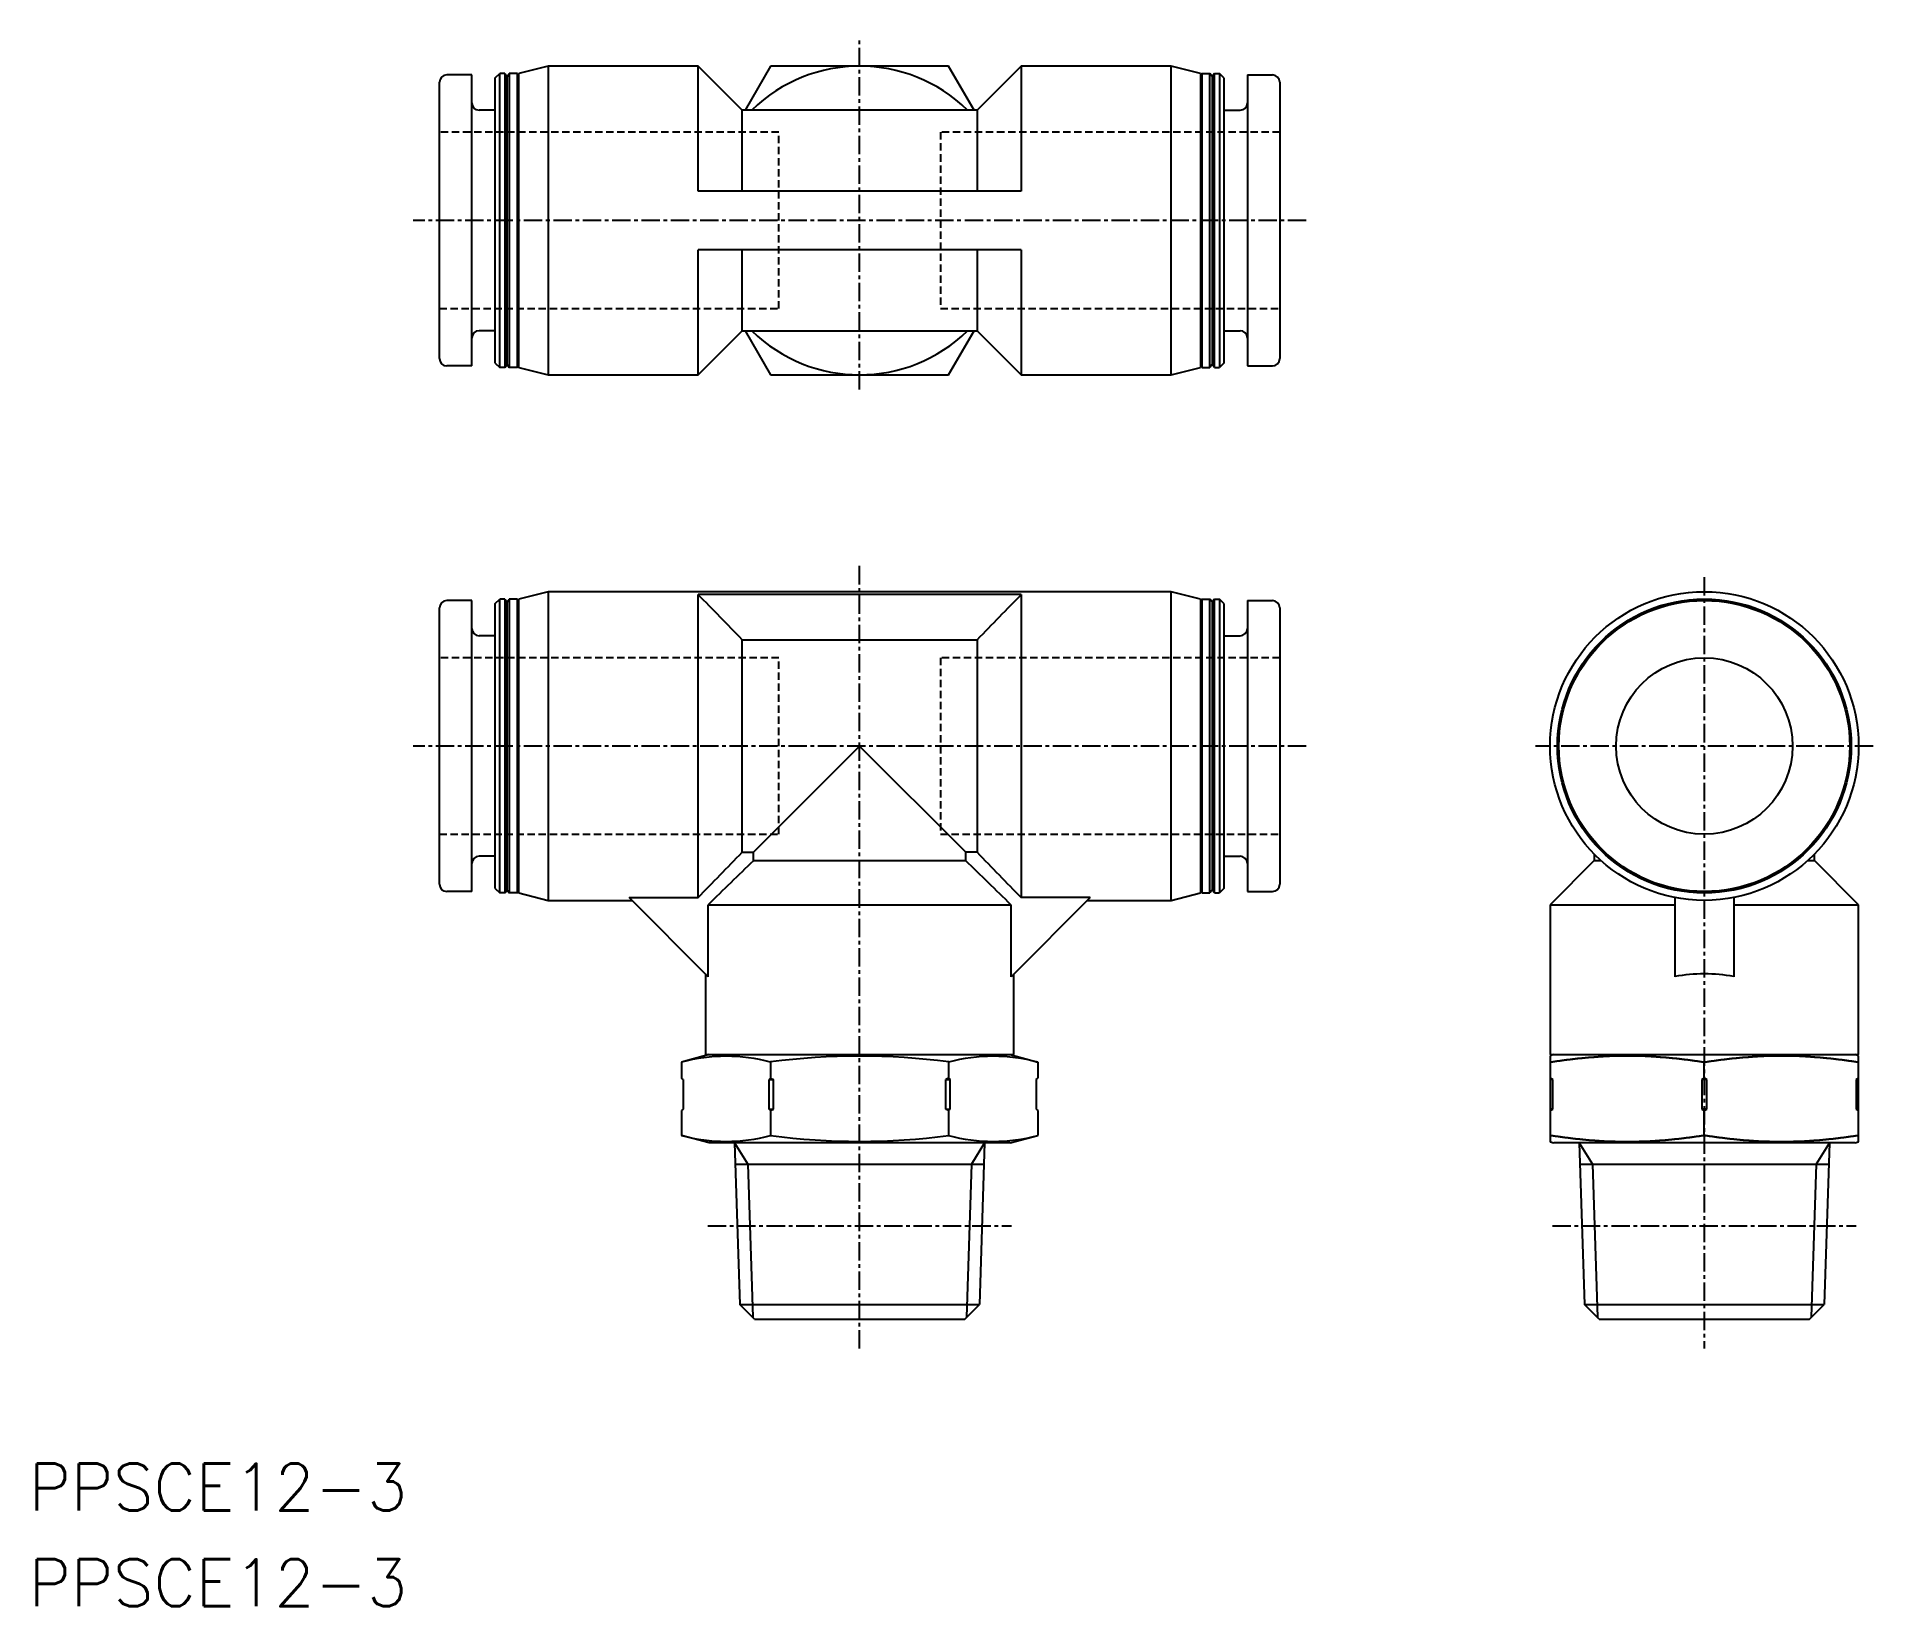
# Model space of a CAD drawing. Extents: x 0 to 125, y -16 to 90.
import ezdxf

# ---------------------------------------------------------------- set-up
doc = ezdxf.new("R2010")
doc.units = 0
doc.linetypes.add('CENTER', pattern=[2, 1.25, -0.25, 0.25, -0.25])
doc.linetypes.add('DASHED', pattern=[0.75, 0.5, -0.25])
doc.layers.get('0').update_dxf_attribs({"linetype": 'CONTINUOUS'})
doc.layers.add('CENTER', color=1, linetype='CENTER')
doc.styles.get("Standard").update_dxf_attribs({"font": 'txt.shx'})

msp = doc.modelspace()

# ---------------------------------------------------------------- texts
at = {"color": 7, "linetype": 'CONTINUOUS'}
for p in [(-0.67, -9.84), (-0.67, -16.35)]:
    msp.add_text('PPSCE12-3', height=3.2, dxfattribs=at).set_placement(p)

# ---------------------------------------------------------------- linework, layer by layer
at = {"color": 7, "linetype": 'CONTINUOUS'}
for p, q in [((29.5, 87.84), (27.8, 87.84)), ((29.5, 68.04), (29.5, 87.84)), ((31.1, 87.64), (31.4, 87.94)), ((31.1, 68.24), (31.1, 87.64)), ((31.75, 87.94), (31.4, 87.94)), ((31.4, 67.94), (31.4, 87.94)), ((31.75, 87.94), (31.9, 87.74)), ((31.75, 87.94), (31.75, 67.94)), ((31.9, 87.74), (32.05, 87.94)), ((31.9, 68.14), (31.9, 87.74)), ((32.6, 87.94), (32.05, 87.94)), ((32.05, 87.94), (32.05, 67.94)), ((32.6, 87.94), (32.7, 87.84)), ((32.6, 67.94), (32.6, 87.94)), ((34.7, 88.44), (32.7, 87.94)), ((32.7, 67.94), (32.7, 87.94)), ((34.7, 88.44), (34.7, 67.44)), ((44.9, 88.44), (34.7, 88.44)), ((44.9, 79.94), (44.9, 88.44)), ((47.9, 85.44), (44.9, 88.44)), ((49.84, 88.44), (48.11, 85.44)), ((61.96, 88.44), (49.84, 88.44)), ((63.69, 85.44), (61.96, 88.44)), ((66.9, 88.44), (63.9, 85.44)), ((66.9, 88.44), (66.9, 79.94)), ((77.1, 88.44), (66.9, 88.44)), ((77.1, 67.44), (77.1, 88.44)), ((79.1, 87.94), (77.1, 88.44)), ((79.1, 87.94), (79.1, 67.94)), ((79.2, 87.94), (79.1, 87.84)), ((79.2, 87.94), (79.75, 87.94)), ((79.2, 87.94), (79.2, 67.94)), ((79.9, 87.74), (79.75, 87.94)), ((79.75, 67.94), (79.75, 87.94)), ((80.05, 87.94), (79.9, 87.74)), ((79.9, 87.74), (79.9, 68.14)), ((80.05, 87.94), (80.4, 87.94)), ((80.05, 67.94), (80.05, 87.94)), ((80.7, 87.64), (80.4, 87.94)), ((80.4, 87.94), (80.4, 67.94)), ((80.7, 87.64), (80.7, 68.24)), ((82.3, 87.84), (82.3, 68.04)), ((82.3, 87.84), (84, 87.84)), ((27.3, 68.54), (27.3, 87.34)), ((84.5, 87.34), (84.5, 68.54)), ((31.1, 85.44), (30, 85.44)), ((47.9, 79.94), (47.9, 85.44)), ((63.9, 85.44), (47.9, 85.44)), ((63.9, 85.44), (63.9, 79.94)), ((80.7, 85.44), (81.8, 85.44)), ((66.9, 79.94), (44.9, 79.94)), ((44.9, 67.44), (44.9, 75.94)), ((66.9, 75.94), (44.9, 75.94)), ((47.9, 70.44), (47.9, 75.94)), ((63.9, 75.94), (63.9, 70.44)), ((66.9, 75.94), (66.9, 67.44)), ((31.1, 70.44), (30, 70.44)), ((44.9, 67.44), (47.9, 70.44)), ((47.9, 70.44), (63.9, 70.44)), ((48.11, 70.44), (49.84, 67.44)), ((61.96, 67.44), (63.69, 70.44)), ((63.9, 70.44), (66.9, 67.44)), ((80.7, 70.44), (81.8, 70.44)), ((29.5, 68.04), (27.8, 68.04)), ((31.1, 68.24), (31.4, 67.94)), ((31.75, 67.94), (31.4, 67.94)), ((31.75, 67.94), (31.9, 68.14)), ((31.9, 68.14), (32.05, 67.94)), ((32.6, 67.94), (32.05, 67.94)), ((32.6, 67.94), (32.7, 68.04)), ((32.7, 67.94), (34.7, 67.44)), ((77.1, 67.44), (79.1, 67.94)), ((79.2, 67.94), (79.1, 68.04)), ((79.2, 67.94), (79.75, 67.94)), ((79.9, 68.14), (79.75, 67.94)), ((80.05, 67.94), (79.9, 68.14)), ((80.05, 67.94), (80.4, 67.94)), ((80.7, 68.24), (80.4, 67.94)), ((82.3, 68.04), (84, 68.04)), ((34.7, 67.44), (44.9, 67.44)), ((49.84, 67.44), (61.96, 67.44)), ((66.9, 67.44), (77.1, 67.44)), ((34.7, 52.68), (32.7, 52.18)), ((34.7, 52.68), (34.7, 31.68)), ((77.1, 52.68), (34.7, 52.68)), ((79.1, 52.18), (77.1, 52.68)), ((77.1, 31.68), (77.1, 52.68)), ((27.3, 32.78), (27.3, 51.58)), ((29.5, 52.08), (27.8, 52.08)), ((29.5, 32.28), (29.5, 52.08)), ((31.1, 51.88), (31.4, 52.18)), ((31.1, 32.48), (31.1, 51.88)), ((31.75, 52.18), (31.4, 52.18)), ((31.4, 32.18), (31.4, 52.18)), ((31.75, 52.18), (31.9, 51.98)), ((31.75, 52.18), (31.75, 32.18)), ((31.9, 51.98), (32.05, 52.18)), ((31.9, 32.38), (31.9, 51.98)), ((32.6, 52.18), (32.05, 52.18)), ((32.05, 52.18), (32.05, 32.18)), ((32.6, 52.18), (32.7, 52.08)), ((32.6, 32.18), (32.6, 52.18)), ((32.7, 32.18), (32.7, 52.18)), ((44.9, 31.87), (44.9, 52.48)), ((66.9, 52.48), (44.9, 52.48)), ((66.9, 52.48), (66.9, 31.87)), ((79.1, 52.18), (79.1, 32.18)), ((79.2, 52.18), (79.1, 52.08)), ((79.2, 52.18), (79.75, 52.18)), ((79.2, 52.18), (79.2, 32.18)), ((79.9, 51.98), (79.75, 52.18)), ((79.75, 32.18), (79.75, 52.18)), ((80.05, 52.18), (79.9, 51.98)), ((79.9, 51.98), (79.9, 32.38)), ((80.05, 52.18), (80.4, 52.18)), ((80.05, 32.18), (80.05, 52.18)), ((80.7, 51.88), (80.4, 52.18)), ((80.4, 52.18), (80.4, 32.18)), ((80.7, 51.88), (80.7, 32.48)), ((82.3, 52.08), (82.3, 32.28)), ((82.3, 52.08), (84, 52.08)), ((84.5, 51.58), (84.5, 32.78)), ((31.1, 49.68), (30, 49.68)), ((47.9, 34.95), (47.9, 49.41)), ((47.9, 49.41), (63.9, 49.41)), ((63.9, 49.41), (63.9, 34.95)), ((80.7, 49.68), (81.8, 49.68)), ((55.9, 42.18), (48.67, 34.95)), ((63.13, 34.95), (55.9, 42.18)), ((31.1, 34.68), (30, 34.68)), ((47.9, 34.95), (48.67, 34.95)), ((48.67, 34.38), (48.67, 34.95)), ((48.67, 34.38), (63.13, 34.38)), ((63.13, 34.38), (63.13, 34.95)), ((63.9, 34.95), (63.13, 34.95)), ((80.7, 34.68), (81.8, 34.68)), ((105.9, 34.38), (102.9, 31.38)), ((105.9, 34.83), (105.9, 34.38)), ((105.9, 34.38), (106.37, 34.38)), ((120.43, 34.38), (120.9, 34.38)), ((120.9, 34.38), (120.9, 34.83)), ((123.9, 31.38), (120.9, 34.38)), ((29.5, 32.28), (27.8, 32.28)), ((31.1, 32.48), (31.4, 32.18)), ((31.75, 32.18), (31.4, 32.18)), ((31.75, 32.18), (31.9, 32.38)), ((31.9, 32.38), (32.05, 32.18)), ((32.6, 32.18), (32.05, 32.18)), ((32.6, 32.18), (32.7, 32.28)), ((32.7, 32.18), (34.7, 31.68)), ((34.7, 31.68), (40.4, 31.68)), ((40.21, 31.87), (44.9, 31.87)), ((45.59, 26.48), (40.21, 31.87)), ((45.59, 31.38), (66.21, 31.38)), ((45.59, 26.48), (45.59, 31.38)), ((71.59, 31.87), (66.21, 26.48)), ((66.21, 26.48), (66.21, 31.38)), ((71.59, 31.87), (66.9, 31.87)), ((71.4, 31.68), (77.1, 31.68)), ((77.1, 31.68), (79.1, 32.18)), ((79.2, 32.18), (79.1, 32.28)), ((79.2, 32.18), (79.75, 32.18)), ((79.9, 32.38), (79.75, 32.18)), ((80.05, 32.18), (79.9, 32.38)), ((80.05, 32.18), (80.4, 32.18)), ((80.7, 32.48), (80.4, 32.18)), ((82.3, 32.28), (84, 32.28)), ((102.9, 31.38), (111.4, 31.38)), ((102.9, 31.38), (102.9, 21.18)), ((111.4, 31.87), (111.4, 26.48)), ((115.4, 31.87), (115.4, 26.48)), ((115.4, 31.38), (123.9, 31.38)), ((123.9, 21.18), (123.9, 31.38)), ((45.4, 26.68), (45.4, 21.18)), ((66.4, 21.18), (66.4, 26.68)), ((45.65, 21.18), (43.78, 20.67)), ((43.78, 20.67), (43.78, 19.58)), ((45.4, 21.18), (66.4, 21.18)), ((49.84, 20.67), (49.84, 19.58)), ((61.96, 20.67), (61.96, 19.58)), ((66.15, 21.18), (68.02, 20.67)), ((68.02, 20.67), (68.02, 19.58)), ((102.9, 21.18), (123.9, 21.18)), ((103.15, 21.18), (102.9, 21.11)), ((102.9, 21.11), (102.9, 15.24)), ((113.4, 19.58), (113.4, 20.67)), ((123.9, 21.11), (123.65, 21.18)), ((123.9, 15.24), (123.9, 21.11)), ((43.88, 19.48), (43.78, 19.58)), ((43.88, 19.48), (43.88, 17.48)), ((49.84, 19.58), (49.74, 19.48)), ((49.74, 19.48), (50.04, 19.48)), ((49.74, 17.48), (49.74, 19.48)), ((49.84, 19.58), (50.04, 19.48)), ((50.04, 17.48), (50.04, 19.48)), ((61.96, 19.58), (61.76, 19.48)), ((61.76, 19.48), (62.06, 19.48)), ((61.76, 17.48), (61.76, 19.48)), ((61.96, 19.58), (62.06, 19.48)), ((62.06, 17.48), (62.06, 19.48)), ((67.92, 19.48), (68.02, 19.58)), ((67.92, 19.48), (67.92, 17.48)), ((103.08, 19.48), (102.9, 19.58)), ((103.08, 19.48), (102.9, 19.48)), ((103.08, 17.48), (103.08, 19.48)), ((113.4, 19.58), (113.23, 19.48)), ((113.23, 19.48), (113.23, 17.48)), ((113.58, 19.48), (113.23, 19.48)), ((113.58, 19.48), (113.4, 19.58)), ((113.58, 17.48), (113.58, 19.48)), ((123.9, 19.58), (123.73, 19.48)), ((123.73, 19.48), (123.73, 17.48)), ((123.9, 19.48), (123.73, 19.48)), ((43.88, 17.48), (43.78, 17.38)), ((43.78, 17.38), (43.78, 15.68)), ((49.74, 17.48), (50.04, 17.48)), ((49.84, 17.38), (49.74, 17.48)), ((49.84, 17.38), (50.04, 17.48)), ((49.84, 17.38), (49.84, 15.68)), ((61.76, 17.48), (62.06, 17.48)), ((61.96, 17.38), (61.76, 17.48)), ((61.96, 17.38), (62.06, 17.48)), ((61.96, 17.38), (61.96, 15.68)), ((67.92, 17.48), (68.02, 17.38)), ((68.02, 17.38), (68.02, 15.68)), ((102.9, 17.38), (103.08, 17.48)), ((103.08, 17.48), (102.9, 17.48)), ((113.23, 17.48), (113.4, 17.38)), ((113.58, 17.48), (113.23, 17.48)), ((113.4, 17.38), (113.58, 17.48)), ((113.4, 15.68), (113.4, 17.38)), ((123.73, 17.48), (123.9, 17.38)), ((123.9, 17.48), (123.73, 17.48)), ((45.65, 15.18), (43.78, 15.68)), ((66.15, 15.18), (45.65, 15.18)), ((47.39, 15.18), (47.74, 4.19)), ((64.41, 15.18), (64.06, 4.19)), ((66.15, 15.18), (68.02, 15.68)), ((102.9, 15.24), (103.15, 15.18)), ((123.65, 15.18), (103.15, 15.18)), ((104.89, 15.18), (105.24, 4.19)), ((121.91, 15.18), (121.56, 4.19)), ((123.65, 15.18), (123.9, 15.24)), ((47.44, 13.72), (64.36, 13.72)), ((104.94, 13.72), (121.86, 13.72)), ((48.75, 3.18), (47.74, 4.19)), ((47.74, 4.19), (64.06, 4.19)), ((63.05, 3.18), (64.06, 4.19)), ((105.24, 4.19), (121.56, 4.19)), ((106.25, 3.18), (105.24, 4.19)), ((120.55, 3.18), (121.56, 4.19)), ((48.75, 3.18), (63.05, 3.18)), ((106.25, 3.18), (120.55, 3.18))]:
    msp.add_line(p, q, dxfattribs=at)
at = {"color": 3, "linetype": 'DASHED'}
for p, q in [((50.4, 83.94), (27.3, 83.94)), ((50.4, 71.94), (50.4, 83.94)), ((61.4, 83.94), (61.4, 71.94)), ((84.5, 83.94), (61.4, 83.94)), ((27.3, 71.94), (50.4, 71.94)), ((61.4, 71.94), (84.5, 71.94)), ((50.4, 48.18), (27.3, 48.18)), ((50.4, 36.18), (50.4, 48.18)), ((84.5, 48.18), (61.4, 48.18)), ((61.4, 48.18), (61.4, 36.18)), ((27.3, 36.18), (50.4, 36.18)), ((61.4, 36.18), (84.5, 36.18))]:
    msp.add_line(p, q, dxfattribs=at)
at = {"color": 3, "linetype": 'CONTINUOUS'}
for p, q in [((47.39, 15.18), (48.29, 13.72)), ((64.41, 15.18), (63.51, 13.72)), ((104.89, 15.18), (105.79, 13.72)), ((121.91, 15.18), (121.01, 13.72)), ((48.29, 13.72), (48.62, 3.31)), ((63.51, 13.72), (63.18, 3.31)), ((105.79, 13.72), (106.12, 3.31)), ((121.01, 13.72), (120.68, 3.31))]:
    msp.add_line(p, q, dxfattribs=at)
at = {"color": 7}
for points in [[(102.9, 20.67, 0), (102.91, 20.68, 0), (102.92, 20.68, 0), (102.94, 20.68, 0), (102.95, 20.68, 0), (102.96, 20.68, 0), (102.97, 20.69, 0), (102.98, 20.69, 0), (103, 20.69, 0), (103.01, 20.69, 0), (103.02, 20.69, 0), (103.03, 20.69, 0), (103.05, 20.7, 0), (103.06, 20.7, 0), (103.07, 20.7, 0), (103.08, 20.7, 0), (103.09, 20.7, 0), (103.11, 20.71, 0), (103.12, 20.71, 0), (103.13, 20.71, 0), (103.14, 20.71, 0), (103.15, 20.71, 0), (103.17, 20.71, 0), (103.18, 20.72, 0), (103.19, 20.72, 0), (103.2, 20.72, 0), (103.22, 20.72, 0), (103.23, 20.72, 0), (103.24, 20.73, 0), (103.25, 20.73, 0), (103.26, 20.73, 0), (103.28, 20.73, 0), (103.29, 20.73, 0), (103.3, 20.73, 0), (103.31, 20.74, 0), (103.32, 20.74, 0), (103.34, 20.74, 0), (103.35, 20.74, 0), (103.36, 20.74, 0), (103.37, 20.74, 0), (103.38, 20.75, 0), (103.4, 20.75, 0), (103.41, 20.75, 0), (103.42, 20.75, 0), (103.43, 20.75, 0), (103.44, 20.76, 0), (103.46, 20.76, 0), (103.47, 20.76, 0), (103.48, 20.76, 0), (103.49, 20.76, 0), (103.5, 20.76, 0), (103.52, 20.77, 0), (103.53, 20.77, 0), (103.54, 20.77, 0), (103.55, 20.77, 0), (103.57, 20.77, 0), (103.58, 20.77, 0), (103.59, 20.78, 0), (103.6, 20.78, 0), (103.61, 20.78, 0), (103.63, 20.78, 0), (103.64, 20.78, 0), (103.65, 20.78, 0), (103.66, 20.79, 0), (103.67, 20.79, 0), (103.69, 20.79, 0), (103.7, 20.79, 0), (103.71, 20.79, 0), (103.72, 20.79, 0), (103.73, 20.8, 0), (103.75, 20.8, 0), (103.76, 20.8, 0), (103.77, 20.8, 0), (103.78, 20.8, 0), (103.8, 20.8, 0), (103.81, 20.81, 0), (103.82, 20.81, 0), (103.83, 20.81, 0), (103.84, 20.81, 0), (103.86, 20.81, 0), (103.87, 20.81, 0), (103.88, 20.82, 0), (103.89, 20.82, 0), (103.91, 20.82, 0), (103.92, 20.82, 0), (103.93, 20.82, 0), (103.94, 20.82, 0), (103.95, 20.82, 0), (103.97, 20.83, 0), (103.98, 20.83, 0), (103.99, 20.83, 0), (104, 20.83, 0), (104.01, 20.83, 0), (104.03, 20.83, 0), (104.04, 20.84, 0), (104.05, 20.84, 0), (104.06, 20.84, 0), (104.07, 20.84, 0), (104.09, 20.84, 0), (104.1, 20.84, 0), (104.11, 20.84, 0), (104.12, 20.85, 0), (104.14, 20.85, 0), (104.15, 20.85, 0), (104.16, 20.85, 0), (104.17, 20.85, 0), (104.18, 20.85, 0), (104.2, 20.86, 0), (104.21, 20.86, 0), (104.22, 20.86, 0), (104.23, 20.86, 0), (104.24, 20.86, 0), (104.26, 20.86, 0), (104.27, 20.86, 0), (104.28, 20.87, 0), (104.29, 20.87, 0), (104.31, 20.87, 0), (104.32, 20.87, 0), (104.33, 20.87, 0), (104.34, 20.87, 0), (104.35, 20.87, 0), (104.37, 20.88, 0), (104.38, 20.88, 0), (104.39, 20.88, 0), (104.4, 20.88, 0), (104.41, 20.88, 0), (104.43, 20.88, 0), (104.44, 20.88, 0), (104.45, 20.89, 0), (104.46, 20.89, 0), (104.47, 20.89, 0), (104.49, 20.89, 0), (104.5, 20.89, 0), (104.51, 20.89, 0), (104.52, 20.89, 0), (104.53, 20.9, 0), (104.55, 20.9, 0), (104.56, 20.9, 0), (104.57, 20.9, 0), (104.58, 20.9, 0), (104.6, 20.9, 0), (104.61, 20.9, 0), (104.62, 20.91, 0), (104.63, 20.91, 0), (104.64, 20.91, 0), (104.66, 20.91, 0), (104.67, 20.91, 0), (104.68, 20.91, 0), (104.69, 20.91, 0), (104.7, 20.91, 0), (104.72, 20.92, 0), (104.73, 20.92, 0), (104.74, 20.92, 0), (104.75, 20.92, 0), (104.77, 20.92, 0), (104.78, 20.92, 0), (104.79, 20.92, 0), (104.8, 20.93, 0), (104.81, 20.93, 0), (104.83, 20.93, 0), (104.84, 20.93, 0), (104.85, 20.93, 0), (104.86, 20.93, 0), (104.88, 20.93, 0), (104.89, 20.93, 0), (104.9, 20.94, 0), (104.91, 20.94, 0), (104.92, 20.94, 0), (104.94, 20.94, 0), (104.95, 20.94, 0), (104.96, 20.94, 0), (104.97, 20.94, 0), (104.98, 20.94, 0), (105, 20.95, 0), (105.01, 20.95, 0), (105.02, 20.95, 0), (105.03, 20.95, 0), (105.05, 20.95, 0), (105.06, 20.95, 0), (105.07, 20.95, 0), (105.08, 20.95, 0), (105.09, 20.96, 0), (105.11, 20.96, 0), (105.12, 20.96, 0), (105.13, 20.96, 0), (105.14, 20.96, 0), (105.16, 20.96, 0), (105.17, 20.96, 0), (105.18, 20.96, 0), (105.19, 20.96, 0), (105.2, 20.97, 0), (105.22, 20.97, 0), (105.23, 20.97, 0), (105.24, 20.97, 0), (105.25, 20.97, 0), (105.27, 20.97, 0), (105.28, 20.97, 0), (105.29, 20.97, 0), (105.3, 20.97, 0), (105.31, 20.98, 0), (105.33, 20.98, 0), (105.34, 20.98, 0), (105.35, 20.98, 0), (105.36, 20.98, 0), (105.37, 20.98, 0), (105.39, 20.98, 0), (105.4, 20.98, 0), (105.41, 20.98, 0), (105.42, 20.99, 0), (105.44, 20.99, 0), (105.45, 20.99, 0), (105.46, 20.99, 0), (105.47, 20.99, 0), (105.48, 20.99, 0), (105.5, 20.99, 0), (105.51, 20.99, 0), (105.52, 20.99, 0), (105.53, 21, 0), (105.55, 21, 0), (105.56, 21, 0), (105.57, 21, 0), (105.58, 21, 0), (105.59, 21, 0), (105.61, 21, 0), (105.62, 21, 0), (105.63, 21, 0), (105.64, 21, 0), (105.65, 21.01, 0), (105.67, 21.01, 0), (105.68, 21.01, 0), (105.69, 21.01, 0), (105.7, 21.01, 0), (105.72, 21.01, 0), (105.73, 21.01, 0), (105.74, 21.01, 0), (105.75, 21.01, 0), (105.76, 21.01, 0), (105.78, 21.02, 0), (105.79, 21.02, 0), (105.8, 21.02, 0), (105.81, 21.02, 0), (105.83, 21.02, 0), (105.84, 21.02, 0), (105.85, 21.02, 0), (105.86, 21.02, 0), (105.87, 21.02, 0), (105.89, 21.02, 0), (105.9, 21.02, 0), (105.91, 21.03, 0), (105.92, 21.03, 0), (105.94, 21.03, 0), (105.95, 21.03, 0), (105.96, 21.03, 0), (105.97, 21.03, 0), (105.98, 21.03, 0), (106, 21.03, 0), (106.01, 21.03, 0), (106.02, 21.03, 0), (106.03, 21.03, 0), (106.04, 21.04, 0), (106.06, 21.04, 0), (106.07, 21.04, 0), (106.08, 21.04, 0), (106.09, 21.04, 0), (106.11, 21.04, 0), (106.12, 21.04, 0), (106.13, 21.04, 0), (106.14, 21.04, 0), (106.15, 21.04, 0), (106.17, 21.04, 0), (106.18, 21.04, 0), (106.19, 21.05, 0), (106.2, 21.05, 0), (106.22, 21.05, 0), (106.23, 21.05, 0), (106.24, 21.05, 0), (106.25, 21.05, 0), (106.26, 21.05, 0), (106.28, 21.05, 0), (106.29, 21.05, 0), (106.3, 21.05, 0), (106.31, 21.05, 0), (106.33, 21.05, 0), (106.34, 21.05, 0), (106.35, 21.06, 0), (106.36, 21.06, 0), (106.37, 21.06, 0), (106.39, 21.06, 0), (106.4, 21.06, 0), (106.41, 21.06, 0), (106.42, 21.06, 0), (106.44, 21.06, 0), (106.45, 21.06, 0), (106.46, 21.06, 0), (106.47, 21.06, 0), (106.48, 21.06, 0), (106.5, 21.06, 0), (106.51, 21.06, 0), (106.52, 21.06, 0), (106.53, 21.07, 0), (106.54, 21.07, 0), (106.56, 21.07, 0), (106.57, 21.07, 0), (106.58, 21.07, 0), (106.59, 21.07, 0), (106.61, 21.07, 0), (106.62, 21.07, 0), (106.63, 21.07, 0), (106.64, 21.07, 0), (106.65, 21.07, 0), (106.67, 21.07, 0), (106.68, 21.07, 0), (106.69, 21.07, 0), (106.7, 21.07, 0), (106.72, 21.07, 0), (106.73, 21.08, 0), (106.74, 21.08, 0), (106.75, 21.08, 0), (106.76, 21.08, 0), (106.78, 21.08, 0), (106.79, 21.08, 0), (106.8, 21.08, 0), (106.81, 21.08, 0), (106.83, 21.08, 0), (106.84, 21.08, 0), (106.85, 21.08, 0), (106.86, 21.08, 0), (106.87, 21.08, 0), (106.89, 21.08, 0), (106.9, 21.08, 0), (106.91, 21.08, 0), (106.92, 21.08, 0), (106.94, 21.08, 0), (106.95, 21.09, 0), (106.96, 21.09, 0), (106.97, 21.09, 0), (106.98, 21.09, 0), (107, 21.09, 0), (107.01, 21.09, 0), (107.02, 21.09, 0), (107.03, 21.09, 0), (107.05, 21.09, 0), (107.06, 21.09, 0), (107.07, 21.09, 0), (107.08, 21.09, 0), (107.09, 21.09, 0), (107.11, 21.09, 0), (107.12, 21.09, 0), (107.13, 21.09, 0), (107.14, 21.09, 0), (107.16, 21.09, 0), (107.17, 21.09, 0), (107.18, 21.09, 0), (107.19, 21.09, 0), (107.2, 21.09, 0), (107.22, 21.09, 0), (107.23, 21.1, 0), (107.24, 21.1, 0), (107.25, 21.1, 0), (107.27, 21.1, 0), (107.28, 21.1, 0), (107.29, 21.1, 0), (107.3, 21.1, 0), (107.31, 21.1, 0), (107.33, 21.1, 0), (107.34, 21.1, 0), (107.35, 21.1, 0), (107.36, 21.1, 0), (107.38, 21.1, 0), (107.39, 21.1, 0), (107.4, 21.1, 0), (107.41, 21.1, 0), (107.42, 21.1, 0), (107.44, 21.1, 0), (107.45, 21.1, 0), (107.46, 21.1, 0), (107.47, 21.1, 0), (107.48, 21.1, 0), (107.5, 21.1, 0), (107.51, 21.1, 0), (107.52, 21.1, 0), (107.53, 21.1, 0), (107.55, 21.1, 0), (107.56, 21.1, 0), (107.57, 21.1, 0), (107.58, 21.1, 0), (107.59, 21.1, 0), (107.61, 21.1, 0), (107.62, 21.1, 0), (107.63, 21.11, 0), (107.64, 21.11, 0), (107.66, 21.11, 0), (107.67, 21.11, 0), (107.68, 21.11, 0), (107.69, 21.11, 0), (107.7, 21.11, 0), (107.72, 21.11, 0), (107.73, 21.11, 0), (107.74, 21.11, 0), (107.75, 21.11, 0), (107.77, 21.11, 0), (107.78, 21.11, 0), (107.79, 21.11, 0), (107.8, 21.11, 0), (107.81, 21.11, 0), (107.83, 21.11, 0), (107.84, 21.11, 0), (107.85, 21.11, 0), (107.86, 21.11, 0), (107.88, 21.11, 0), (107.89, 21.11, 0), (107.9, 21.11, 0), (107.91, 21.11, 0), (107.92, 21.11, 0), (107.94, 21.11, 0), (107.95, 21.11, 0), (107.96, 21.11, 0), (107.97, 21.11, 0), (107.99, 21.11, 0), (108, 21.11, 0), (108.01, 21.11, 0), (108.02, 21.11, 0), (108.03, 21.11, 0), (108.05, 21.11, 0), (108.06, 21.11, 0), (108.07, 21.11, 0), (108.08, 21.11, 0), (108.1, 21.11, 0), (108.11, 21.11, 0), (108.12, 21.11, 0), (108.13, 21.11, 0), (108.14, 21.11, 0), (108.16, 21.11, 0), (108.17, 21.11, 0), (108.18, 21.11, 0), (108.19, 21.11, 0), (108.21, 21.11, 0), (108.22, 21.11, 0), (108.23, 21.11, 0), (108.24, 21.11, 0), (108.25, 21.11, 0), (108.27, 21.11, 0), (108.28, 21.11, 0), (108.29, 21.11, 0), (108.3, 21.11, 0), (108.32, 21.11, 0), (108.33, 21.11, 0), (108.34, 21.11, 0), (108.35, 21.11, 0), (108.36, 21.11, 0), (108.38, 21.11, 0), (108.39, 21.11, 0), (108.4, 21.11, 0), (108.41, 21.11, 0), (108.43, 21.11, 0), (108.44, 21.11, 0), (108.45, 21.11, 0), (108.46, 21.11, 0), (108.47, 21.11, 0), (108.49, 21.11, 0), (108.5, 21.11, 0), (108.51, 21.11, 0), (108.52, 21.11, 0), (108.54, 21.11, 0), (108.55, 21.11, 0), (108.56, 21.11, 0), (108.57, 21.11, 0), (108.58, 21.11, 0), (108.6, 21.11, 0), (108.61, 21.11, 0), (108.62, 21.11, 0), (108.63, 21.11, 0), (108.65, 21.11, 0), (108.66, 21.11, 0), (108.67, 21.11, 0), (108.68, 21.1, 0), (108.69, 21.1, 0), (108.71, 21.1, 0), (108.72, 21.1, 0), (108.73, 21.1, 0), (108.74, 21.1, 0), (108.76, 21.1, 0), (108.77, 21.1, 0), (108.78, 21.1, 0), (108.79, 21.1, 0), (108.8, 21.1, 0), (108.82, 21.1, 0), (108.83, 21.1, 0), (108.84, 21.1, 0), (108.85, 21.1, 0), (108.86, 21.1, 0), (108.88, 21.1, 0), (108.89, 21.1, 0), (108.9, 21.1, 0), (108.91, 21.1, 0), (108.93, 21.1, 0), (108.94, 21.1, 0), (108.95, 21.1, 0), (108.96, 21.1, 0), (108.97, 21.1, 0), (108.99, 21.1, 0), (109, 21.1, 0), (109.01, 21.1, 0), (109.02, 21.1, 0), (109.04, 21.1, 0), (109.05, 21.1, 0), (109.06, 21.1, 0), (109.07, 21.1, 0), (109.08, 21.09, 0), (109.1, 21.09, 0), (109.11, 21.09, 0), (109.12, 21.09, 0), (109.13, 21.09, 0), (109.15, 21.09, 0), (109.16, 21.09, 0), (109.17, 21.09, 0), (109.18, 21.09, 0), (109.19, 21.09, 0), (109.21, 21.09, 0), (109.22, 21.09, 0), (109.23, 21.09, 0), (109.24, 21.09, 0), (109.26, 21.09, 0), (109.27, 21.09, 0), (109.28, 21.09, 0), (109.29, 21.09, 0), (109.31, 21.09, 0), (109.32, 21.09, 0), (109.33, 21.09, 0), (109.34, 21.09, 0), (109.35, 21.09, 0), (109.37, 21.08, 0), (109.38, 21.08, 0), (109.39, 21.08, 0), (109.4, 21.08, 0), (109.42, 21.08, 0), (109.43, 21.08, 0), (109.44, 21.08, 0), (109.45, 21.08, 0), (109.46, 21.08, 0), (109.48, 21.08, 0), (109.49, 21.08, 0), (109.5, 21.08, 0), (109.51, 21.08, 0), (109.53, 21.08, 0), (109.54, 21.08, 0), (109.55, 21.08, 0), (109.56, 21.08, 0), (109.57, 21.08, 0), (109.59, 21.07, 0), (109.6, 21.07, 0), (109.61, 21.07, 0), (109.62, 21.07, 0), (109.64, 21.07, 0), (109.65, 21.07, 0), (109.66, 21.07, 0), (109.67, 21.07, 0), (109.68, 21.07, 0), (109.7, 21.07, 0), (109.71, 21.07, 0), (109.72, 21.07, 0), (109.73, 21.07, 0), (109.75, 21.07, 0), (109.76, 21.07, 0), (109.77, 21.07, 0), (109.78, 21.06, 0), (109.79, 21.06, 0), (109.81, 21.06, 0), (109.82, 21.06, 0), (109.83, 21.06, 0), (109.84, 21.06, 0), (109.86, 21.06, 0), (109.87, 21.06, 0), (109.88, 21.06, 0), (109.89, 21.06, 0), (109.9, 21.06, 0), (109.92, 21.06, 0), (109.93, 21.06, 0), (109.94, 21.06, 0), (109.95, 21.06, 0), (109.96, 21.05, 0), (109.98, 21.05, 0), (109.99, 21.05, 0), (110, 21.05, 0), (110.01, 21.05, 0), (110.03, 21.05, 0), (110.04, 21.05, 0), (110.05, 21.05, 0), (110.06, 21.05, 0), (110.07, 21.05, 0), (110.09, 21.05, 0), (110.1, 21.05, 0), (110.11, 21.05, 0), (110.12, 21.04, 0), (110.14, 21.04, 0), (110.15, 21.04, 0), (110.16, 21.04, 0), (110.17, 21.04, 0), (110.18, 21.04, 0), (110.2, 21.04, 0), (110.21, 21.04, 0), (110.22, 21.04, 0), (110.23, 21.04, 0), (110.25, 21.04, 0), (110.26, 21.04, 0), (110.27, 21.03, 0), (110.28, 21.03, 0), (110.29, 21.03, 0), (110.31, 21.03, 0), (110.32, 21.03, 0), (110.33, 21.03, 0), (110.34, 21.03, 0), (110.35, 21.03, 0), (110.37, 21.03, 0), (110.38, 21.03, 0), (110.39, 21.03, 0), (110.4, 21.02, 0), (110.42, 21.02, 0), (110.43, 21.02, 0), (110.44, 21.02, 0), (110.45, 21.02, 0), (110.46, 21.02, 0), (110.48, 21.02, 0), (110.49, 21.02, 0), (110.5, 21.02, 0), (110.51, 21.02, 0), (110.53, 21.02, 0), (110.54, 21.01, 0), (110.55, 21.01, 0), (110.56, 21.01, 0), (110.57, 21.01, 0), (110.59, 21.01, 0), (110.6, 21.01, 0), (110.61, 21.01, 0), (110.62, 21.01, 0), (110.64, 21.01, 0), (110.65, 21.01, 0), (110.66, 21, 0), (110.67, 21, 0), (110.68, 21, 0), (110.7, 21, 0), (110.71, 21, 0), (110.72, 21, 0), (110.73, 21, 0), (110.74, 21, 0), (110.76, 21, 0), (110.77, 21, 0), (110.78, 20.99, 0), (110.79, 20.99, 0), (110.81, 20.99, 0), (110.82, 20.99, 0), (110.83, 20.99, 0), (110.84, 20.99, 0), (110.85, 20.99, 0), (110.87, 20.99, 0), (110.88, 20.99, 0), (110.89, 20.98, 0), (110.9, 20.98, 0), (110.92, 20.98, 0), (110.93, 20.98, 0), (110.94, 20.98, 0), (110.95, 20.98, 0), (110.96, 20.98, 0), (110.98, 20.98, 0), (110.99, 20.98, 0), (111, 20.97, 0), (111.01, 20.97, 0), (111.02, 20.97, 0), (111.04, 20.97, 0), (111.05, 20.97, 0), (111.06, 20.97, 0), (111.07, 20.97, 0), (111.08, 20.97, 0), (111.1, 20.97, 0), (111.11, 20.96, 0), (111.12, 20.96, 0), (111.13, 20.96, 0), (111.15, 20.96, 0), (111.16, 20.96, 0), (111.17, 20.96, 0), (111.18, 20.96, 0), (111.19, 20.96, 0), (111.21, 20.96, 0), (111.22, 20.95, 0), (111.23, 20.95, 0), (111.24, 20.95, 0), (111.25, 20.95, 0), (111.27, 20.95, 0), (111.28, 20.95, 0), (111.29, 20.95, 0), (111.3, 20.95, 0), (111.32, 20.94, 0), (111.33, 20.94, 0), (111.34, 20.94, 0), (111.35, 20.94, 0), (111.36, 20.94, 0), (111.38, 20.94, 0), (111.39, 20.94, 0), (111.4, 20.94, 0), (111.41, 20.93, 0), (111.43, 20.93, 0), (111.44, 20.93, 0), (111.45, 20.93, 0), (111.46, 20.93, 0), (111.47, 20.93, 0), (111.49, 20.93, 0), (111.5, 20.93, 0), (111.51, 20.92, 0), (111.52, 20.92, 0), (111.53, 20.92, 0), (111.55, 20.92, 0), (111.56, 20.92, 0), (111.57, 20.92, 0), (111.58, 20.92, 0), (111.6, 20.91, 0), (111.61, 20.91, 0), (111.62, 20.91, 0), (111.63, 20.91, 0), (111.64, 20.91, 0), (111.66, 20.91, 0), (111.67, 20.91, 0), (111.68, 20.91, 0), (111.69, 20.9, 0), (111.7, 20.9, 0), (111.72, 20.9, 0), (111.73, 20.9, 0), (111.74, 20.9, 0), (111.75, 20.9, 0), (111.77, 20.9, 0), (111.78, 20.89, 0), (111.79, 20.89, 0), (111.8, 20.89, 0), (111.81, 20.89, 0), (111.83, 20.89, 0), (111.84, 20.89, 0), (111.85, 20.89, 0), (111.86, 20.88, 0), (111.88, 20.88, 0), (111.89, 20.88, 0), (111.9, 20.88, 0), (111.91, 20.88, 0), (111.92, 20.88, 0), (111.94, 20.88, 0), (111.95, 20.87, 0), (111.96, 20.87, 0), (111.97, 20.87, 0), (111.98, 20.87, 0), (112, 20.87, 0), (112.01, 20.87, 0), (112.02, 20.87, 0), (112.03, 20.86, 0), (112.05, 20.86, 0), (112.06, 20.86, 0), (112.07, 20.86, 0), (112.08, 20.86, 0), (112.09, 20.86, 0), (112.11, 20.86, 0), (112.12, 20.85, 0), (112.13, 20.85, 0), (112.14, 20.85, 0), (112.15, 20.85, 0), (112.17, 20.85, 0), (112.18, 20.85, 0), (112.19, 20.84, 0), (112.2, 20.84, 0), (112.22, 20.84, 0), (112.23, 20.84, 0), (112.24, 20.84, 0), (112.25, 20.84, 0), (112.26, 20.84, 0), (112.28, 20.83, 0), (112.29, 20.83, 0), (112.3, 20.83, 0), (112.31, 20.83, 0), (112.32, 20.83, 0), (112.34, 20.83, 0), (112.35, 20.82, 0), (112.36, 20.82, 0), (112.37, 20.82, 0), (112.38, 20.82, 0), (112.4, 20.82, 0), (112.41, 20.82, 0), (112.42, 20.82, 0), (112.43, 20.81, 0), (112.44, 20.81, 0), (112.46, 20.81, 0), (112.47, 20.81, 0), (112.48, 20.81, 0), (112.49, 20.81, 0), (112.51, 20.8, 0), (112.52, 20.8, 0), (112.53, 20.8, 0), (112.54, 20.8, 0), (112.55, 20.8, 0), (112.57, 20.8, 0), (112.58, 20.79, 0), (112.59, 20.79, 0), (112.6, 20.79, 0), (112.61, 20.79, 0), (112.63, 20.79, 0), (112.64, 20.79, 0), (112.65, 20.78, 0), (112.66, 20.78, 0), (112.67, 20.78, 0), (112.69, 20.78, 0), (112.7, 20.78, 0), (112.71, 20.78, 0), (112.72, 20.77, 0), (112.74, 20.77, 0), (112.75, 20.77, 0), (112.76, 20.77, 0), (112.77, 20.77, 0), (112.78, 20.77, 0), (112.8, 20.76, 0), (112.81, 20.76, 0), (112.82, 20.76, 0), (112.83, 20.76, 0), (112.84, 20.76, 0), (112.86, 20.76, 0), (112.87, 20.75, 0), (112.88, 20.75, 0), (112.89, 20.75, 0), (112.91, 20.75, 0), (112.92, 20.75, 0), (112.93, 20.74, 0), (112.94, 20.74, 0), (112.95, 20.74, 0), (112.97, 20.74, 0), (112.98, 20.74, 0), (112.99, 20.74, 0), (113, 20.73, 0), (113.01, 20.73, 0), (113.03, 20.73, 0), (113.04, 20.73, 0), (113.05, 20.73, 0), (113.06, 20.73, 0), (113.07, 20.72, 0), (113.09, 20.72, 0), (113.1, 20.72, 0), (113.11, 20.72, 0), (113.12, 20.72, 0), (113.14, 20.71, 0), (113.15, 20.71, 0), (113.16, 20.71, 0), (113.17, 20.71, 0), (113.18, 20.71, 0), (113.19, 20.71, 0), (113.21, 20.7, 0), (113.22, 20.7, 0), (113.23, 20.7, 0), (113.24, 20.7, 0), (113.26, 20.7, 0), (113.27, 20.69, 0), (113.28, 20.69, 0), (113.29, 20.69, 0), (113.3, 20.69, 0), (113.32, 20.69, 0), (113.33, 20.69, 0), (113.34, 20.68, 0), (113.35, 20.68, 0), (113.36, 20.68, 0), (113.38, 20.68, 0), (113.39, 20.68, 0), (113.4, 20.67, 0)], [(113.4, 20.67, 0), (113.41, 20.68, 0), (113.42, 20.68, 0), (113.44, 20.68, 0), (113.45, 20.68, 0), (113.46, 20.68, 0), (113.47, 20.69, 0), (113.48, 20.69, 0), (113.5, 20.69, 0), (113.51, 20.69, 0), (113.52, 20.69, 0), (113.53, 20.69, 0), (113.55, 20.7, 0), (113.56, 20.7, 0), (113.57, 20.7, 0), (113.58, 20.7, 0), (113.59, 20.7, 0), (113.61, 20.71, 0), (113.62, 20.71, 0), (113.63, 20.71, 0), (113.64, 20.71, 0), (113.65, 20.71, 0), (113.67, 20.71, 0), (113.68, 20.72, 0), (113.69, 20.72, 0), (113.7, 20.72, 0), (113.72, 20.72, 0), (113.73, 20.72, 0), (113.74, 20.73, 0), (113.75, 20.73, 0), (113.76, 20.73, 0), (113.78, 20.73, 0), (113.79, 20.73, 0), (113.8, 20.73, 0), (113.81, 20.74, 0), (113.82, 20.74, 0), (113.84, 20.74, 0), (113.85, 20.74, 0), (113.86, 20.74, 0), (113.87, 20.74, 0), (113.88, 20.75, 0), (113.9, 20.75, 0), (113.91, 20.75, 0), (113.92, 20.75, 0), (113.93, 20.75, 0), (113.94, 20.76, 0), (113.96, 20.76, 0), (113.97, 20.76, 0), (113.98, 20.76, 0), (113.99, 20.76, 0), (114, 20.76, 0), (114.02, 20.77, 0), (114.03, 20.77, 0), (114.04, 20.77, 0), (114.05, 20.77, 0), (114.07, 20.77, 0), (114.08, 20.77, 0), (114.09, 20.78, 0), (114.1, 20.78, 0), (114.11, 20.78, 0), (114.13, 20.78, 0), (114.14, 20.78, 0), (114.15, 20.78, 0), (114.16, 20.79, 0), (114.17, 20.79, 0), (114.19, 20.79, 0), (114.2, 20.79, 0), (114.21, 20.79, 0), (114.22, 20.79, 0), (114.23, 20.8, 0), (114.25, 20.8, 0), (114.26, 20.8, 0), (114.27, 20.8, 0), (114.28, 20.8, 0), (114.3, 20.8, 0), (114.31, 20.81, 0), (114.32, 20.81, 0), (114.33, 20.81, 0), (114.34, 20.81, 0), (114.36, 20.81, 0), (114.37, 20.81, 0), (114.38, 20.82, 0), (114.39, 20.82, 0), (114.41, 20.82, 0), (114.42, 20.82, 0), (114.43, 20.82, 0), (114.44, 20.82, 0), (114.45, 20.82, 0), (114.47, 20.83, 0), (114.48, 20.83, 0), (114.49, 20.83, 0), (114.5, 20.83, 0), (114.51, 20.83, 0), (114.53, 20.83, 0), (114.54, 20.84, 0), (114.55, 20.84, 0), (114.56, 20.84, 0), (114.57, 20.84, 0), (114.59, 20.84, 0), (114.6, 20.84, 0), (114.61, 20.84, 0), (114.62, 20.85, 0), (114.64, 20.85, 0), (114.65, 20.85, 0), (114.66, 20.85, 0), (114.67, 20.85, 0), (114.68, 20.85, 0), (114.7, 20.86, 0), (114.71, 20.86, 0), (114.72, 20.86, 0), (114.73, 20.86, 0), (114.74, 20.86, 0), (114.76, 20.86, 0), (114.77, 20.86, 0), (114.78, 20.87, 0), (114.79, 20.87, 0), (114.81, 20.87, 0), (114.82, 20.87, 0), (114.83, 20.87, 0), (114.84, 20.87, 0), (114.85, 20.87, 0), (114.87, 20.88, 0), (114.88, 20.88, 0), (114.89, 20.88, 0), (114.9, 20.88, 0), (114.91, 20.88, 0), (114.93, 20.88, 0), (114.94, 20.88, 0), (114.95, 20.89, 0), (114.96, 20.89, 0), (114.97, 20.89, 0), (114.99, 20.89, 0), (115, 20.89, 0), (115.01, 20.89, 0), (115.02, 20.89, 0), (115.03, 20.9, 0), (115.05, 20.9, 0), (115.06, 20.9, 0), (115.07, 20.9, 0), (115.08, 20.9, 0), (115.1, 20.9, 0), (115.11, 20.9, 0), (115.12, 20.91, 0), (115.13, 20.91, 0), (115.14, 20.91, 0), (115.16, 20.91, 0), (115.17, 20.91, 0), (115.18, 20.91, 0), (115.19, 20.91, 0), (115.2, 20.91, 0), (115.22, 20.92, 0), (115.23, 20.92, 0), (115.24, 20.92, 0), (115.25, 20.92, 0), (115.27, 20.92, 0), (115.28, 20.92, 0), (115.29, 20.92, 0), (115.3, 20.93, 0), (115.31, 20.93, 0), (115.33, 20.93, 0), (115.34, 20.93, 0), (115.35, 20.93, 0), (115.36, 20.93, 0), (115.38, 20.93, 0), (115.39, 20.93, 0), (115.4, 20.94, 0), (115.41, 20.94, 0), (115.42, 20.94, 0), (115.44, 20.94, 0), (115.45, 20.94, 0), (115.46, 20.94, 0), (115.47, 20.94, 0), (115.48, 20.94, 0), (115.5, 20.95, 0), (115.51, 20.95, 0), (115.52, 20.95, 0), (115.53, 20.95, 0), (115.55, 20.95, 0), (115.56, 20.95, 0), (115.57, 20.95, 0), (115.58, 20.95, 0), (115.59, 20.96, 0), (115.61, 20.96, 0), (115.62, 20.96, 0), (115.63, 20.96, 0), (115.64, 20.96, 0), (115.66, 20.96, 0), (115.67, 20.96, 0), (115.68, 20.96, 0), (115.69, 20.96, 0), (115.7, 20.97, 0), (115.72, 20.97, 0), (115.73, 20.97, 0), (115.74, 20.97, 0), (115.75, 20.97, 0), (115.77, 20.97, 0), (115.78, 20.97, 0), (115.79, 20.97, 0), (115.8, 20.97, 0), (115.81, 20.98, 0), (115.83, 20.98, 0), (115.84, 20.98, 0), (115.85, 20.98, 0), (115.86, 20.98, 0), (115.87, 20.98, 0), (115.89, 20.98, 0), (115.9, 20.98, 0), (115.91, 20.98, 0), (115.92, 20.99, 0), (115.94, 20.99, 0), (115.95, 20.99, 0), (115.96, 20.99, 0), (115.97, 20.99, 0), (115.98, 20.99, 0), (116, 20.99, 0), (116.01, 20.99, 0), (116.02, 20.99, 0), (116.03, 21, 0), (116.05, 21, 0), (116.06, 21, 0), (116.07, 21, 0), (116.08, 21, 0), (116.09, 21, 0), (116.11, 21, 0), (116.12, 21, 0), (116.13, 21, 0), (116.14, 21, 0), (116.15, 21.01, 0), (116.17, 21.01, 0), (116.18, 21.01, 0), (116.19, 21.01, 0), (116.2, 21.01, 0), (116.22, 21.01, 0), (116.23, 21.01, 0), (116.24, 21.01, 0), (116.25, 21.01, 0), (116.26, 21.01, 0), (116.28, 21.02, 0), (116.29, 21.02, 0), (116.3, 21.02, 0), (116.31, 21.02, 0), (116.33, 21.02, 0), (116.34, 21.02, 0), (116.35, 21.02, 0), (116.36, 21.02, 0), (116.37, 21.02, 0), (116.39, 21.02, 0), (116.4, 21.02, 0), (116.41, 21.03, 0), (116.42, 21.03, 0), (116.44, 21.03, 0), (116.45, 21.03, 0), (116.46, 21.03, 0), (116.47, 21.03, 0), (116.48, 21.03, 0), (116.5, 21.03, 0), (116.51, 21.03, 0), (116.52, 21.03, 0), (116.53, 21.03, 0), (116.54, 21.04, 0), (116.56, 21.04, 0), (116.57, 21.04, 0), (116.58, 21.04, 0), (116.59, 21.04, 0), (116.61, 21.04, 0), (116.62, 21.04, 0), (116.63, 21.04, 0), (116.64, 21.04, 0), (116.65, 21.04, 0), (116.67, 21.04, 0), (116.68, 21.04, 0), (116.69, 21.05, 0), (116.7, 21.05, 0), (116.72, 21.05, 0), (116.73, 21.05, 0), (116.74, 21.05, 0), (116.75, 21.05, 0), (116.76, 21.05, 0), (116.78, 21.05, 0), (116.79, 21.05, 0), (116.8, 21.05, 0), (116.81, 21.05, 0), (116.83, 21.05, 0), (116.84, 21.05, 0), (116.85, 21.06, 0), (116.86, 21.06, 0), (116.87, 21.06, 0), (116.89, 21.06, 0), (116.9, 21.06, 0), (116.91, 21.06, 0), (116.92, 21.06, 0), (116.94, 21.06, 0), (116.95, 21.06, 0), (116.96, 21.06, 0), (116.97, 21.06, 0), (116.98, 21.06, 0), (117, 21.06, 0), (117.01, 21.06, 0), (117.02, 21.06, 0), (117.03, 21.07, 0), (117.04, 21.07, 0), (117.06, 21.07, 0), (117.07, 21.07, 0), (117.08, 21.07, 0), (117.09, 21.07, 0), (117.11, 21.07, 0), (117.12, 21.07, 0), (117.13, 21.07, 0), (117.14, 21.07, 0), (117.15, 21.07, 0), (117.17, 21.07, 0), (117.18, 21.07, 0), (117.19, 21.07, 0), (117.2, 21.07, 0), (117.22, 21.07, 0), (117.23, 21.08, 0), (117.24, 21.08, 0), (117.25, 21.08, 0), (117.26, 21.08, 0), (117.28, 21.08, 0), (117.29, 21.08, 0), (117.3, 21.08, 0), (117.31, 21.08, 0), (117.33, 21.08, 0), (117.34, 21.08, 0), (117.35, 21.08, 0), (117.36, 21.08, 0), (117.37, 21.08, 0), (117.39, 21.08, 0), (117.4, 21.08, 0), (117.41, 21.08, 0), (117.42, 21.08, 0), (117.44, 21.08, 0), (117.45, 21.09, 0), (117.46, 21.09, 0), (117.47, 21.09, 0), (117.48, 21.09, 0), (117.5, 21.09, 0), (117.51, 21.09, 0), (117.52, 21.09, 0), (117.53, 21.09, 0), (117.55, 21.09, 0), (117.56, 21.09, 0), (117.57, 21.09, 0), (117.58, 21.09, 0), (117.59, 21.09, 0), (117.61, 21.09, 0), (117.62, 21.09, 0), (117.63, 21.09, 0), (117.64, 21.09, 0), (117.66, 21.09, 0), (117.67, 21.09, 0), (117.68, 21.09, 0), (117.69, 21.09, 0), (117.7, 21.09, 0), (117.72, 21.09, 0), (117.73, 21.1, 0), (117.74, 21.1, 0), (117.75, 21.1, 0), (117.77, 21.1, 0), (117.78, 21.1, 0), (117.79, 21.1, 0), (117.8, 21.1, 0), (117.81, 21.1, 0), (117.83, 21.1, 0), (117.84, 21.1, 0), (117.85, 21.1, 0), (117.86, 21.1, 0), (117.88, 21.1, 0), (117.89, 21.1, 0), (117.9, 21.1, 0), (117.91, 21.1, 0), (117.92, 21.1, 0), (117.94, 21.1, 0), (117.95, 21.1, 0), (117.96, 21.1, 0), (117.97, 21.1, 0), (117.98, 21.1, 0), (118, 21.1, 0), (118.01, 21.1, 0), (118.02, 21.1, 0), (118.03, 21.1, 0), (118.05, 21.1, 0), (118.06, 21.1, 0), (118.07, 21.1, 0), (118.08, 21.1, 0), (118.09, 21.1, 0), (118.11, 21.1, 0), (118.12, 21.1, 0), (118.13, 21.11, 0), (118.14, 21.11, 0), (118.16, 21.11, 0), (118.17, 21.11, 0), (118.18, 21.11, 0), (118.19, 21.11, 0), (118.2, 21.11, 0), (118.22, 21.11, 0), (118.23, 21.11, 0), (118.24, 21.11, 0), (118.25, 21.11, 0), (118.27, 21.11, 0), (118.28, 21.11, 0), (118.29, 21.11, 0), (118.3, 21.11, 0), (118.31, 21.11, 0), (118.33, 21.11, 0), (118.34, 21.11, 0), (118.35, 21.11, 0), (118.36, 21.11, 0), (118.38, 21.11, 0), (118.39, 21.11, 0), (118.4, 21.11, 0), (118.41, 21.11, 0), (118.42, 21.11, 0), (118.44, 21.11, 0), (118.45, 21.11, 0), (118.46, 21.11, 0), (118.47, 21.11, 0), (118.49, 21.11, 0), (118.5, 21.11, 0), (118.51, 21.11, 0), (118.52, 21.11, 0), (118.53, 21.11, 0), (118.55, 21.11, 0), (118.56, 21.11, 0), (118.57, 21.11, 0), (118.58, 21.11, 0), (118.6, 21.11, 0), (118.61, 21.11, 0), (118.62, 21.11, 0), (118.63, 21.11, 0), (118.64, 21.11, 0), (118.66, 21.11, 0), (118.67, 21.11, 0), (118.68, 21.11, 0), (118.69, 21.11, 0), (118.71, 21.11, 0), (118.72, 21.11, 0), (118.73, 21.11, 0), (118.74, 21.11, 0), (118.75, 21.11, 0), (118.77, 21.11, 0), (118.78, 21.11, 0), (118.79, 21.11, 0), (118.8, 21.11, 0), (118.82, 21.11, 0), (118.83, 21.11, 0), (118.84, 21.11, 0), (118.85, 21.11, 0), (118.86, 21.11, 0), (118.88, 21.11, 0), (118.89, 21.11, 0), (118.9, 21.11, 0), (118.91, 21.11, 0), (118.93, 21.11, 0), (118.94, 21.11, 0), (118.95, 21.11, 0), (118.96, 21.11, 0), (118.97, 21.11, 0), (118.99, 21.11, 0), (119, 21.11, 0), (119.01, 21.11, 0), (119.02, 21.11, 0), (119.04, 21.11, 0), (119.05, 21.11, 0), (119.06, 21.11, 0), (119.07, 21.11, 0), (119.08, 21.11, 0), (119.1, 21.11, 0), (119.11, 21.11, 0), (119.12, 21.11, 0), (119.13, 21.11, 0), (119.15, 21.11, 0), (119.16, 21.11, 0), (119.17, 21.11, 0), (119.18, 21.1, 0), (119.19, 21.1, 0), (119.21, 21.1, 0), (119.22, 21.1, 0), (119.23, 21.1, 0), (119.24, 21.1, 0), (119.26, 21.1, 0), (119.27, 21.1, 0), (119.28, 21.1, 0), (119.29, 21.1, 0), (119.3, 21.1, 0), (119.32, 21.1, 0), (119.33, 21.1, 0), (119.34, 21.1, 0), (119.35, 21.1, 0), (119.36, 21.1, 0), (119.38, 21.1, 0), (119.39, 21.1, 0), (119.4, 21.1, 0), (119.41, 21.1, 0), (119.43, 21.1, 0), (119.44, 21.1, 0), (119.45, 21.1, 0), (119.46, 21.1, 0), (119.47, 21.1, 0), (119.49, 21.1, 0), (119.5, 21.1, 0), (119.51, 21.1, 0), (119.52, 21.1, 0), (119.54, 21.1, 0), (119.55, 21.1, 0), (119.56, 21.1, 0), (119.57, 21.1, 0), (119.58, 21.09, 0), (119.6, 21.09, 0), (119.61, 21.09, 0), (119.62, 21.09, 0), (119.63, 21.09, 0), (119.65, 21.09, 0), (119.66, 21.09, 0), (119.67, 21.09, 0), (119.68, 21.09, 0), (119.69, 21.09, 0), (119.71, 21.09, 0), (119.72, 21.09, 0), (119.73, 21.09, 0), (119.74, 21.09, 0), (119.76, 21.09, 0), (119.77, 21.09, 0), (119.78, 21.09, 0), (119.79, 21.09, 0), (119.81, 21.09, 0), (119.82, 21.09, 0), (119.83, 21.09, 0), (119.84, 21.09, 0), (119.85, 21.09, 0), (119.87, 21.08, 0), (119.88, 21.08, 0), (119.89, 21.08, 0), (119.9, 21.08, 0), (119.92, 21.08, 0), (119.93, 21.08, 0), (119.94, 21.08, 0), (119.95, 21.08, 0), (119.96, 21.08, 0), (119.98, 21.08, 0), (119.99, 21.08, 0), (120, 21.08, 0), (120.01, 21.08, 0), (120.03, 21.08, 0), (120.04, 21.08, 0), (120.05, 21.08, 0), (120.06, 21.08, 0), (120.07, 21.08, 0), (120.09, 21.07, 0), (120.1, 21.07, 0), (120.11, 21.07, 0), (120.12, 21.07, 0), (120.14, 21.07, 0), (120.15, 21.07, 0), (120.16, 21.07, 0), (120.17, 21.07, 0), (120.18, 21.07, 0), (120.2, 21.07, 0), (120.21, 21.07, 0), (120.22, 21.07, 0), (120.23, 21.07, 0), (120.25, 21.07, 0), (120.26, 21.07, 0), (120.27, 21.07, 0), (120.28, 21.06, 0), (120.29, 21.06, 0), (120.31, 21.06, 0), (120.32, 21.06, 0), (120.33, 21.06, 0), (120.34, 21.06, 0), (120.36, 21.06, 0), (120.37, 21.06, 0), (120.38, 21.06, 0), (120.39, 21.06, 0), (120.4, 21.06, 0), (120.42, 21.06, 0), (120.43, 21.06, 0), (120.44, 21.06, 0), (120.45, 21.06, 0), (120.46, 21.05, 0), (120.48, 21.05, 0), (120.49, 21.05, 0), (120.5, 21.05, 0), (120.51, 21.05, 0), (120.53, 21.05, 0), (120.54, 21.05, 0), (120.55, 21.05, 0), (120.56, 21.05, 0), (120.57, 21.05, 0), (120.59, 21.05, 0), (120.6, 21.05, 0), (120.61, 21.05, 0), (120.62, 21.04, 0), (120.64, 21.04, 0), (120.65, 21.04, 0), (120.66, 21.04, 0), (120.67, 21.04, 0), (120.68, 21.04, 0), (120.7, 21.04, 0), (120.71, 21.04, 0), (120.72, 21.04, 0), (120.73, 21.04, 0), (120.75, 21.04, 0), (120.76, 21.04, 0), (120.77, 21.03, 0), (120.78, 21.03, 0), (120.79, 21.03, 0), (120.81, 21.03, 0), (120.82, 21.03, 0), (120.83, 21.03, 0), (120.84, 21.03, 0), (120.85, 21.03, 0), (120.87, 21.03, 0), (120.88, 21.03, 0), (120.89, 21.03, 0), (120.9, 21.02, 0), (120.92, 21.02, 0), (120.93, 21.02, 0), (120.94, 21.02, 0), (120.95, 21.02, 0), (120.96, 21.02, 0), (120.98, 21.02, 0), (120.99, 21.02, 0), (121, 21.02, 0), (121.01, 21.02, 0), (121.03, 21.02, 0), (121.04, 21.01, 0), (121.05, 21.01, 0), (121.06, 21.01, 0), (121.07, 21.01, 0), (121.09, 21.01, 0), (121.1, 21.01, 0), (121.11, 21.01, 0), (121.12, 21.01, 0), (121.14, 21.01, 0), (121.15, 21.01, 0), (121.16, 21, 0), (121.17, 21, 0), (121.18, 21, 0), (121.2, 21, 0), (121.21, 21, 0), (121.22, 21, 0), (121.23, 21, 0), (121.24, 21, 0), (121.26, 21, 0), (121.27, 21, 0), (121.28, 20.99, 0), (121.29, 20.99, 0), (121.31, 20.99, 0), (121.32, 20.99, 0), (121.33, 20.99, 0), (121.34, 20.99, 0), (121.35, 20.99, 0), (121.37, 20.99, 0), (121.38, 20.99, 0), (121.39, 20.98, 0), (121.4, 20.98, 0), (121.42, 20.98, 0), (121.43, 20.98, 0), (121.44, 20.98, 0), (121.45, 20.98, 0), (121.46, 20.98, 0), (121.48, 20.98, 0), (121.49, 20.98, 0), (121.5, 20.97, 0), (121.51, 20.97, 0), (121.52, 20.97, 0), (121.54, 20.97, 0), (121.55, 20.97, 0), (121.56, 20.97, 0), (121.57, 20.97, 0), (121.58, 20.97, 0), (121.6, 20.97, 0), (121.61, 20.96, 0), (121.62, 20.96, 0), (121.63, 20.96, 0), (121.65, 20.96, 0), (121.66, 20.96, 0), (121.67, 20.96, 0), (121.68, 20.96, 0), (121.69, 20.96, 0), (121.71, 20.96, 0), (121.72, 20.95, 0), (121.73, 20.95, 0), (121.74, 20.95, 0), (121.75, 20.95, 0), (121.77, 20.95, 0), (121.78, 20.95, 0), (121.79, 20.95, 0), (121.8, 20.95, 0), (121.82, 20.94, 0), (121.83, 20.94, 0), (121.84, 20.94, 0), (121.85, 20.94, 0), (121.86, 20.94, 0), (121.88, 20.94, 0), (121.89, 20.94, 0), (121.9, 20.94, 0), (121.91, 20.93, 0), (121.93, 20.93, 0), (121.94, 20.93, 0), (121.95, 20.93, 0), (121.96, 20.93, 0), (121.97, 20.93, 0), (121.99, 20.93, 0), (122, 20.93, 0), (122.01, 20.92, 0), (122.02, 20.92, 0), (122.03, 20.92, 0), (122.05, 20.92, 0), (122.06, 20.92, 0), (122.07, 20.92, 0), (122.08, 20.92, 0), (122.1, 20.91, 0), (122.11, 20.91, 0), (122.12, 20.91, 0), (122.13, 20.91, 0), (122.14, 20.91, 0), (122.16, 20.91, 0), (122.17, 20.91, 0), (122.18, 20.91, 0), (122.19, 20.9, 0), (122.2, 20.9, 0), (122.22, 20.9, 0), (122.23, 20.9, 0), (122.24, 20.9, 0), (122.25, 20.9, 0), (122.27, 20.9, 0), (122.28, 20.89, 0), (122.29, 20.89, 0), (122.3, 20.89, 0), (122.31, 20.89, 0), (122.33, 20.89, 0), (122.34, 20.89, 0), (122.35, 20.89, 0), (122.36, 20.88, 0), (122.38, 20.88, 0), (122.39, 20.88, 0), (122.4, 20.88, 0), (122.41, 20.88, 0), (122.42, 20.88, 0), (122.44, 20.88, 0), (122.45, 20.87, 0), (122.46, 20.87, 0), (122.47, 20.87, 0), (122.48, 20.87, 0), (122.5, 20.87, 0), (122.51, 20.87, 0), (122.52, 20.87, 0), (122.53, 20.86, 0), (122.55, 20.86, 0), (122.56, 20.86, 0), (122.57, 20.86, 0), (122.58, 20.86, 0), (122.59, 20.86, 0), (122.61, 20.86, 0), (122.62, 20.85, 0), (122.63, 20.85, 0), (122.64, 20.85, 0), (122.65, 20.85, 0), (122.67, 20.85, 0), (122.68, 20.85, 0), (122.69, 20.84, 0), (122.7, 20.84, 0), (122.72, 20.84, 0), (122.73, 20.84, 0), (122.74, 20.84, 0), (122.75, 20.84, 0), (122.76, 20.84, 0), (122.78, 20.83, 0), (122.79, 20.83, 0), (122.8, 20.83, 0), (122.81, 20.83, 0), (122.82, 20.83, 0), (122.84, 20.83, 0), (122.85, 20.82, 0), (122.86, 20.82, 0), (122.87, 20.82, 0), (122.88, 20.82, 0), (122.9, 20.82, 0), (122.91, 20.82, 0), (122.92, 20.82, 0), (122.93, 20.81, 0), (122.94, 20.81, 0), (122.96, 20.81, 0), (122.97, 20.81, 0), (122.98, 20.81, 0), (122.99, 20.81, 0), (123.01, 20.8, 0), (123.02, 20.8, 0), (123.03, 20.8, 0), (123.04, 20.8, 0), (123.05, 20.8, 0), (123.07, 20.8, 0), (123.08, 20.79, 0), (123.09, 20.79, 0), (123.1, 20.79, 0), (123.11, 20.79, 0), (123.13, 20.79, 0), (123.14, 20.79, 0), (123.15, 20.78, 0), (123.16, 20.78, 0), (123.17, 20.78, 0), (123.19, 20.78, 0), (123.2, 20.78, 0), (123.21, 20.78, 0), (123.22, 20.77, 0), (123.24, 20.77, 0), (123.25, 20.77, 0), (123.26, 20.77, 0), (123.27, 20.77, 0), (123.28, 20.77, 0), (123.3, 20.76, 0), (123.31, 20.76, 0), (123.32, 20.76, 0), (123.33, 20.76, 0), (123.34, 20.76, 0), (123.36, 20.76, 0), (123.37, 20.75, 0), (123.38, 20.75, 0), (123.39, 20.75, 0), (123.41, 20.75, 0), (123.42, 20.75, 0), (123.43, 20.74, 0), (123.44, 20.74, 0), (123.45, 20.74, 0), (123.47, 20.74, 0), (123.48, 20.74, 0), (123.49, 20.74, 0), (123.5, 20.73, 0), (123.51, 20.73, 0), (123.53, 20.73, 0), (123.54, 20.73, 0), (123.55, 20.73, 0), (123.56, 20.73, 0), (123.57, 20.72, 0), (123.59, 20.72, 0), (123.6, 20.72, 0), (123.61, 20.72, 0), (123.62, 20.72, 0), (123.64, 20.71, 0), (123.65, 20.71, 0), (123.66, 20.71, 0), (123.67, 20.71, 0), (123.68, 20.71, 0), (123.69, 20.71, 0), (123.71, 20.7, 0), (123.72, 20.7, 0), (123.73, 20.7, 0), (123.74, 20.7, 0), (123.76, 20.7, 0), (123.77, 20.69, 0), (123.78, 20.69, 0), (123.79, 20.69, 0), (123.8, 20.69, 0), (123.82, 20.69, 0), (123.83, 20.69, 0), (123.84, 20.68, 0), (123.85, 20.68, 0), (123.86, 20.68, 0), (123.88, 20.68, 0), (123.89, 20.68, 0), (123.9, 20.67, 0)], [(113.4, 15.68, 0), (113.39, 15.68, 0), (113.38, 15.68, 0), (113.36, 15.67, 0), (113.35, 15.67, 0), (113.34, 15.67, 0), (113.33, 15.67, 0), (113.32, 15.67, 0), (113.3, 15.66, 0), (113.29, 15.66, 0), (113.28, 15.66, 0), (113.27, 15.66, 0), (113.26, 15.66, 0), (113.24, 15.65, 0), (113.23, 15.65, 0), (113.22, 15.65, 0), (113.21, 15.65, 0), (113.19, 15.65, 0), (113.18, 15.65, 0), (113.17, 15.64, 0), (113.16, 15.64, 0), (113.15, 15.64, 0), (113.14, 15.64, 0), (113.12, 15.64, 0), (113.11, 15.64, 0), (113.1, 15.63, 0), (113.09, 15.63, 0), (113.07, 15.63, 0), (113.06, 15.63, 0), (113.05, 15.63, 0), (113.04, 15.62, 0), (113.03, 15.62, 0), (113.01, 15.62, 0), (113, 15.62, 0), (112.99, 15.62, 0), (112.98, 15.62, 0), (112.97, 15.61, 0), (112.95, 15.61, 0), (112.94, 15.61, 0), (112.93, 15.61, 0), (112.92, 15.61, 0), (112.91, 15.61, 0), (112.89, 15.6, 0), (112.88, 15.6, 0), (112.87, 15.6, 0), (112.86, 15.6, 0), (112.84, 15.6, 0), (112.83, 15.59, 0), (112.82, 15.59, 0), (112.81, 15.59, 0), (112.8, 15.59, 0), (112.78, 15.59, 0), (112.77, 15.59, 0), (112.76, 15.58, 0), (112.75, 15.58, 0), (112.74, 15.58, 0), (112.72, 15.58, 0), (112.71, 15.58, 0), (112.7, 15.58, 0), (112.69, 15.57, 0), (112.67, 15.57, 0), (112.66, 15.57, 0), (112.65, 15.57, 0), (112.64, 15.57, 0), (112.63, 15.57, 0), (112.61, 15.56, 0), (112.6, 15.56, 0), (112.59, 15.56, 0), (112.58, 15.56, 0), (112.57, 15.56, 0), (112.55, 15.56, 0), (112.54, 15.55, 0), (112.53, 15.55, 0), (112.52, 15.55, 0), (112.51, 15.55, 0), (112.49, 15.55, 0), (112.48, 15.55, 0), (112.47, 15.54, 0), (112.46, 15.54, 0), (112.44, 15.54, 0), (112.43, 15.54, 0), (112.42, 15.54, 0), (112.41, 15.54, 0), (112.4, 15.54, 0), (112.38, 15.53, 0), (112.37, 15.53, 0), (112.36, 15.53, 0), (112.35, 15.53, 0), (112.34, 15.53, 0), (112.32, 15.53, 0), (112.31, 15.52, 0), (112.3, 15.52, 0), (112.29, 15.52, 0), (112.28, 15.52, 0), (112.26, 15.52, 0), (112.25, 15.52, 0), (112.24, 15.52, 0), (112.23, 15.51, 0), (112.22, 15.51, 0), (112.2, 15.51, 0), (112.19, 15.51, 0), (112.18, 15.51, 0), (112.17, 15.51, 0), (112.15, 15.5, 0), (112.14, 15.5, 0), (112.13, 15.5, 0), (112.12, 15.5, 0), (112.11, 15.5, 0), (112.09, 15.5, 0), (112.08, 15.5, 0), (112.07, 15.49, 0), (112.06, 15.49, 0), (112.05, 15.49, 0), (112.03, 15.49, 0), (112.02, 15.49, 0), (112.01, 15.49, 0), (112, 15.48, 0), (111.98, 15.48, 0), (111.97, 15.48, 0), (111.96, 15.48, 0), (111.95, 15.48, 0), (111.94, 15.48, 0), (111.92, 15.48, 0), (111.91, 15.47, 0), (111.9, 15.47, 0), (111.89, 15.47, 0), (111.88, 15.47, 0), (111.86, 15.47, 0), (111.85, 15.47, 0), (111.84, 15.47, 0), (111.83, 15.46, 0), (111.81, 15.46, 0), (111.8, 15.46, 0), (111.79, 15.46, 0), (111.78, 15.46, 0), (111.77, 15.46, 0), (111.75, 15.46, 0), (111.74, 15.46, 0), (111.73, 15.45, 0), (111.72, 15.45, 0), (111.7, 15.45, 0), (111.69, 15.45, 0), (111.68, 15.45, 0), (111.67, 15.45, 0), (111.66, 15.45, 0), (111.64, 15.44, 0), (111.63, 15.44, 0), (111.62, 15.44, 0), (111.61, 15.44, 0), (111.6, 15.44, 0), (111.58, 15.44, 0), (111.57, 15.44, 0), (111.56, 15.43, 0), (111.55, 15.43, 0), (111.53, 15.43, 0), (111.52, 15.43, 0), (111.51, 15.43, 0), (111.5, 15.43, 0), (111.49, 15.43, 0), (111.47, 15.43, 0), (111.46, 15.42, 0), (111.45, 15.42, 0), (111.44, 15.42, 0), (111.43, 15.42, 0), (111.41, 15.42, 0), (111.4, 15.42, 0), (111.39, 15.42, 0), (111.38, 15.42, 0), (111.36, 15.41, 0), (111.35, 15.41, 0), (111.34, 15.41, 0), (111.33, 15.41, 0), (111.32, 15.41, 0), (111.3, 15.41, 0), (111.29, 15.41, 0), (111.28, 15.41, 0), (111.27, 15.4, 0), (111.25, 15.4, 0), (111.24, 15.4, 0), (111.23, 15.4, 0), (111.22, 15.4, 0), (111.21, 15.4, 0), (111.19, 15.4, 0), (111.18, 15.4, 0), (111.17, 15.39, 0), (111.16, 15.39, 0), (111.15, 15.39, 0), (111.13, 15.39, 0), (111.12, 15.39, 0), (111.11, 15.39, 0), (111.1, 15.39, 0), (111.08, 15.39, 0), (111.07, 15.39, 0), (111.06, 15.38, 0), (111.05, 15.38, 0), (111.04, 15.38, 0), (111.02, 15.38, 0), (111.01, 15.38, 0), (111, 15.38, 0), (110.99, 15.38, 0), (110.98, 15.38, 0), (110.96, 15.38, 0), (110.95, 15.37, 0), (110.94, 15.37, 0), (110.93, 15.37, 0), (110.92, 15.37, 0), (110.9, 15.37, 0), (110.89, 15.37, 0), (110.88, 15.37, 0), (110.87, 15.37, 0), (110.85, 15.37, 0), (110.84, 15.36, 0), (110.83, 15.36, 0), (110.82, 15.36, 0), (110.81, 15.36, 0), (110.79, 15.36, 0), (110.78, 15.36, 0), (110.77, 15.36, 0), (110.76, 15.36, 0), (110.74, 15.36, 0), (110.73, 15.35, 0), (110.72, 15.35, 0), (110.71, 15.35, 0), (110.7, 15.35, 0), (110.68, 15.35, 0), (110.67, 15.35, 0), (110.66, 15.35, 0), (110.65, 15.35, 0), (110.64, 15.35, 0), (110.62, 15.35, 0), (110.61, 15.34, 0), (110.6, 15.34, 0), (110.59, 15.34, 0), (110.57, 15.34, 0), (110.56, 15.34, 0), (110.55, 15.34, 0), (110.54, 15.34, 0), (110.53, 15.34, 0), (110.51, 15.34, 0), (110.5, 15.34, 0), (110.49, 15.34, 0), (110.48, 15.33, 0), (110.46, 15.33, 0), (110.45, 15.33, 0), (110.44, 15.33, 0), (110.43, 15.33, 0), (110.42, 15.33, 0), (110.4, 15.33, 0), (110.39, 15.33, 0), (110.38, 15.33, 0), (110.37, 15.33, 0), (110.35, 15.33, 0), (110.34, 15.32, 0), (110.33, 15.32, 0), (110.32, 15.32, 0), (110.31, 15.32, 0), (110.29, 15.32, 0), (110.28, 15.32, 0), (110.27, 15.32, 0), (110.26, 15.32, 0), (110.25, 15.32, 0), (110.23, 15.32, 0), (110.22, 15.32, 0), (110.21, 15.31, 0), (110.2, 15.31, 0), (110.18, 15.31, 0), (110.17, 15.31, 0), (110.16, 15.31, 0), (110.15, 15.31, 0), (110.14, 15.31, 0), (110.12, 15.31, 0), (110.11, 15.31, 0), (110.1, 15.31, 0), (110.09, 15.31, 0), (110.07, 15.31, 0), (110.06, 15.31, 0), (110.05, 15.3, 0), (110.04, 15.3, 0), (110.03, 15.3, 0), (110.01, 15.3, 0), (110, 15.3, 0), (109.99, 15.3, 0), (109.98, 15.3, 0), (109.96, 15.3, 0), (109.95, 15.3, 0), (109.94, 15.3, 0), (109.93, 15.3, 0), (109.92, 15.3, 0), (109.9, 15.3, 0), (109.89, 15.29, 0), (109.88, 15.29, 0), (109.87, 15.29, 0), (109.86, 15.29, 0), (109.84, 15.29, 0), (109.83, 15.29, 0), (109.82, 15.29, 0), (109.81, 15.29, 0), (109.79, 15.29, 0), (109.78, 15.29, 0), (109.77, 15.29, 0), (109.76, 15.29, 0), (109.75, 15.29, 0), (109.73, 15.29, 0), (109.72, 15.29, 0), (109.71, 15.28, 0), (109.7, 15.28, 0), (109.68, 15.28, 0), (109.67, 15.28, 0), (109.66, 15.28, 0), (109.65, 15.28, 0), (109.64, 15.28, 0), (109.62, 15.28, 0), (109.61, 15.28, 0), (109.6, 15.28, 0), (109.59, 15.28, 0), (109.57, 15.28, 0), (109.56, 15.28, 0), (109.55, 15.28, 0), (109.54, 15.28, 0), (109.53, 15.28, 0), (109.51, 15.28, 0), (109.5, 15.27, 0), (109.49, 15.27, 0), (109.48, 15.27, 0), (109.46, 15.27, 0), (109.45, 15.27, 0), (109.44, 15.27, 0), (109.43, 15.27, 0), (109.42, 15.27, 0), (109.4, 15.27, 0), (109.39, 15.27, 0), (109.38, 15.27, 0), (109.37, 15.27, 0), (109.35, 15.27, 0), (109.34, 15.27, 0), (109.33, 15.27, 0), (109.32, 15.27, 0), (109.31, 15.27, 0), (109.29, 15.27, 0), (109.28, 15.27, 0), (109.27, 15.27, 0), (109.26, 15.26, 0), (109.24, 15.26, 0), (109.23, 15.26, 0), (109.22, 15.26, 0), (109.21, 15.26, 0), (109.19, 15.26, 0), (109.18, 15.26, 0), (109.17, 15.26, 0), (109.16, 15.26, 0), (109.15, 15.26, 0), (109.13, 15.26, 0), (109.12, 15.26, 0), (109.11, 15.26, 0), (109.1, 15.26, 0), (109.08, 15.26, 0), (109.07, 15.26, 0), (109.06, 15.26, 0), (109.05, 15.26, 0), (109.04, 15.26, 0), (109.02, 15.26, 0), (109.01, 15.26, 0), (109, 15.26, 0), (108.99, 15.26, 0), (108.97, 15.26, 0), (108.96, 15.26, 0), (108.95, 15.25, 0), (108.94, 15.25, 0), (108.93, 15.25, 0), (108.91, 15.25, 0), (108.9, 15.25, 0), (108.89, 15.25, 0), (108.88, 15.25, 0), (108.86, 15.25, 0), (108.85, 15.25, 0), (108.84, 15.25, 0), (108.83, 15.25, 0), (108.82, 15.25, 0), (108.8, 15.25, 0), (108.79, 15.25, 0), (108.78, 15.25, 0), (108.77, 15.25, 0), (108.76, 15.25, 0), (108.74, 15.25, 0), (108.73, 15.25, 0), (108.72, 15.25, 0), (108.71, 15.25, 0), (108.69, 15.25, 0), (108.68, 15.25, 0), (108.67, 15.25, 0), (108.66, 15.25, 0), (108.65, 15.25, 0), (108.63, 15.25, 0), (108.62, 15.25, 0), (108.61, 15.25, 0), (108.6, 15.25, 0), (108.58, 15.25, 0), (108.57, 15.25, 0), (108.56, 15.25, 0), (108.55, 15.25, 0), (108.54, 15.25, 0), (108.52, 15.25, 0), (108.51, 15.25, 0), (108.5, 15.25, 0), (108.49, 15.25, 0), (108.47, 15.25, 0), (108.46, 15.25, 0), (108.45, 15.25, 0), (108.44, 15.25, 0), (108.43, 15.24, 0), (108.41, 15.24, 0), (108.4, 15.24, 0), (108.39, 15.24, 0), (108.38, 15.24, 0), (108.36, 15.24, 0), (108.35, 15.24, 0), (108.34, 15.24, 0), (108.33, 15.24, 0), (108.32, 15.24, 0), (108.3, 15.24, 0), (108.29, 15.24, 0), (108.28, 15.24, 0), (108.27, 15.24, 0), (108.25, 15.24, 0), (108.24, 15.24, 0), (108.23, 15.24, 0), (108.22, 15.24, 0), (108.21, 15.24, 0), (108.19, 15.24, 0), (108.18, 15.24, 0), (108.17, 15.24, 0), (108.16, 15.24, 0), (108.14, 15.24, 0), (108.13, 15.24, 0), (108.12, 15.24, 0), (108.11, 15.24, 0), (108.1, 15.24, 0), (108.08, 15.24, 0), (108.07, 15.24, 0), (108.06, 15.24, 0), (108.05, 15.24, 0), (108.03, 15.24, 0), (108.02, 15.24, 0), (108.01, 15.24, 0), (108, 15.24, 0), (107.99, 15.24, 0), (107.97, 15.24, 0), (107.96, 15.24, 0), (107.95, 15.24, 0), (107.94, 15.24, 0), (107.92, 15.24, 0), (107.91, 15.24, 0), (107.9, 15.24, 0), (107.89, 15.24, 0), (107.88, 15.24, 0), (107.86, 15.25, 0), (107.85, 15.25, 0), (107.84, 15.25, 0), (107.83, 15.25, 0), (107.81, 15.25, 0), (107.8, 15.25, 0), (107.79, 15.25, 0), (107.78, 15.25, 0), (107.77, 15.25, 0), (107.75, 15.25, 0), (107.74, 15.25, 0), (107.73, 15.25, 0), (107.72, 15.25, 0), (107.7, 15.25, 0), (107.69, 15.25, 0), (107.68, 15.25, 0), (107.67, 15.25, 0), (107.66, 15.25, 0), (107.64, 15.25, 0), (107.63, 15.25, 0), (107.62, 15.25, 0), (107.61, 15.25, 0), (107.59, 15.25, 0), (107.58, 15.25, 0), (107.57, 15.25, 0), (107.56, 15.25, 0), (107.55, 15.25, 0), (107.53, 15.25, 0), (107.52, 15.25, 0), (107.51, 15.25, 0), (107.5, 15.25, 0), (107.48, 15.25, 0), (107.47, 15.25, 0), (107.46, 15.25, 0), (107.45, 15.25, 0), (107.44, 15.25, 0), (107.42, 15.25, 0), (107.41, 15.25, 0), (107.4, 15.25, 0), (107.39, 15.25, 0), (107.38, 15.25, 0), (107.36, 15.25, 0), (107.35, 15.25, 0), (107.34, 15.26, 0), (107.33, 15.26, 0), (107.31, 15.26, 0), (107.3, 15.26, 0), (107.29, 15.26, 0), (107.28, 15.26, 0), (107.27, 15.26, 0), (107.25, 15.26, 0), (107.24, 15.26, 0), (107.23, 15.26, 0), (107.22, 15.26, 0), (107.2, 15.26, 0), (107.19, 15.26, 0), (107.18, 15.26, 0), (107.17, 15.26, 0), (107.16, 15.26, 0), (107.14, 15.26, 0), (107.13, 15.26, 0), (107.12, 15.26, 0), (107.11, 15.26, 0), (107.09, 15.26, 0), (107.08, 15.26, 0), (107.07, 15.26, 0), (107.06, 15.26, 0), (107.05, 15.26, 0), (107.03, 15.27, 0), (107.02, 15.27, 0), (107.01, 15.27, 0), (107, 15.27, 0), (106.98, 15.27, 0), (106.97, 15.27, 0), (106.96, 15.27, 0), (106.95, 15.27, 0), (106.94, 15.27, 0), (106.92, 15.27, 0), (106.91, 15.27, 0), (106.9, 15.27, 0), (106.89, 15.27, 0), (106.87, 15.27, 0), (106.86, 15.27, 0), (106.85, 15.27, 0), (106.84, 15.27, 0), (106.83, 15.27, 0), (106.81, 15.27, 0), (106.8, 15.27, 0), (106.79, 15.28, 0), (106.78, 15.28, 0), (106.76, 15.28, 0), (106.75, 15.28, 0), (106.74, 15.28, 0), (106.73, 15.28, 0), (106.72, 15.28, 0), (106.7, 15.28, 0), (106.69, 15.28, 0), (106.68, 15.28, 0), (106.67, 15.28, 0), (106.65, 15.28, 0), (106.64, 15.28, 0), (106.63, 15.28, 0), (106.62, 15.28, 0), (106.61, 15.28, 0), (106.59, 15.28, 0), (106.58, 15.29, 0), (106.57, 15.29, 0), (106.56, 15.29, 0), (106.54, 15.29, 0), (106.53, 15.29, 0), (106.52, 15.29, 0), (106.51, 15.29, 0), (106.5, 15.29, 0), (106.48, 15.29, 0), (106.47, 15.29, 0), (106.46, 15.29, 0), (106.45, 15.29, 0), (106.44, 15.29, 0), (106.42, 15.29, 0), (106.41, 15.29, 0), (106.4, 15.3, 0), (106.39, 15.3, 0), (106.37, 15.3, 0), (106.36, 15.3, 0), (106.35, 15.3, 0), (106.34, 15.3, 0), (106.33, 15.3, 0), (106.31, 15.3, 0), (106.3, 15.3, 0), (106.29, 15.3, 0), (106.28, 15.3, 0), (106.26, 15.3, 0), (106.25, 15.3, 0), (106.24, 15.31, 0), (106.23, 15.31, 0), (106.22, 15.31, 0), (106.2, 15.31, 0), (106.19, 15.31, 0), (106.18, 15.31, 0), (106.17, 15.31, 0), (106.15, 15.31, 0), (106.14, 15.31, 0), (106.13, 15.31, 0), (106.12, 15.31, 0), (106.11, 15.31, 0), (106.09, 15.31, 0), (106.08, 15.32, 0), (106.07, 15.32, 0), (106.06, 15.32, 0), (106.04, 15.32, 0), (106.03, 15.32, 0), (106.02, 15.32, 0), (106.01, 15.32, 0), (106, 15.32, 0), (105.98, 15.32, 0), (105.97, 15.32, 0), (105.96, 15.32, 0), (105.95, 15.33, 0), (105.94, 15.33, 0), (105.92, 15.33, 0), (105.91, 15.33, 0), (105.9, 15.33, 0), (105.89, 15.33, 0), (105.87, 15.33, 0), (105.86, 15.33, 0), (105.85, 15.33, 0), (105.84, 15.33, 0), (105.83, 15.33, 0), (105.81, 15.34, 0), (105.8, 15.34, 0), (105.79, 15.34, 0), (105.78, 15.34, 0), (105.76, 15.34, 0), (105.75, 15.34, 0), (105.74, 15.34, 0), (105.73, 15.34, 0), (105.72, 15.34, 0), (105.7, 15.34, 0), (105.69, 15.34, 0), (105.68, 15.35, 0), (105.67, 15.35, 0), (105.65, 15.35, 0), (105.64, 15.35, 0), (105.63, 15.35, 0), (105.62, 15.35, 0), (105.61, 15.35, 0), (105.59, 15.35, 0), (105.58, 15.35, 0), (105.57, 15.35, 0), (105.56, 15.36, 0), (105.55, 15.36, 0), (105.53, 15.36, 0), (105.52, 15.36, 0), (105.51, 15.36, 0), (105.5, 15.36, 0), (105.48, 15.36, 0), (105.47, 15.36, 0), (105.46, 15.36, 0), (105.45, 15.37, 0), (105.44, 15.37, 0), (105.42, 15.37, 0), (105.41, 15.37, 0), (105.4, 15.37, 0), (105.39, 15.37, 0), (105.37, 15.37, 0), (105.36, 15.37, 0), (105.35, 15.37, 0), (105.34, 15.38, 0), (105.33, 15.38, 0), (105.31, 15.38, 0), (105.3, 15.38, 0), (105.29, 15.38, 0), (105.28, 15.38, 0), (105.27, 15.38, 0), (105.25, 15.38, 0), (105.24, 15.38, 0), (105.23, 15.39, 0), (105.22, 15.39, 0), (105.2, 15.39, 0), (105.19, 15.39, 0), (105.18, 15.39, 0), (105.17, 15.39, 0), (105.16, 15.39, 0), (105.14, 15.39, 0), (105.13, 15.39, 0), (105.12, 15.4, 0), (105.11, 15.4, 0), (105.09, 15.4, 0), (105.08, 15.4, 0), (105.07, 15.4, 0), (105.06, 15.4, 0), (105.05, 15.4, 0), (105.03, 15.4, 0), (105.02, 15.41, 0), (105.01, 15.41, 0), (105, 15.41, 0), (104.98, 15.41, 0), (104.97, 15.41, 0), (104.96, 15.41, 0), (104.95, 15.41, 0), (104.94, 15.41, 0), (104.92, 15.42, 0), (104.91, 15.42, 0), (104.9, 15.42, 0), (104.89, 15.42, 0), (104.88, 15.42, 0), (104.86, 15.42, 0), (104.85, 15.42, 0), (104.84, 15.42, 0), (104.83, 15.43, 0), (104.81, 15.43, 0), (104.8, 15.43, 0), (104.79, 15.43, 0), (104.78, 15.43, 0), (104.77, 15.43, 0), (104.75, 15.43, 0), (104.74, 15.43, 0), (104.73, 15.44, 0), (104.72, 15.44, 0), (104.7, 15.44, 0), (104.69, 15.44, 0), (104.68, 15.44, 0), (104.67, 15.44, 0), (104.66, 15.44, 0), (104.64, 15.45, 0), (104.63, 15.45, 0), (104.62, 15.45, 0), (104.61, 15.45, 0), (104.6, 15.45, 0), (104.58, 15.45, 0), (104.57, 15.45, 0), (104.56, 15.46, 0), (104.55, 15.46, 0), (104.53, 15.46, 0), (104.52, 15.46, 0), (104.51, 15.46, 0), (104.5, 15.46, 0), (104.49, 15.46, 0), (104.47, 15.46, 0), (104.46, 15.47, 0), (104.45, 15.47, 0), (104.44, 15.47, 0), (104.43, 15.47, 0), (104.41, 15.47, 0), (104.4, 15.47, 0), (104.39, 15.47, 0), (104.38, 15.48, 0), (104.37, 15.48, 0), (104.35, 15.48, 0), (104.34, 15.48, 0), (104.33, 15.48, 0), (104.32, 15.48, 0), (104.31, 15.48, 0), (104.29, 15.49, 0), (104.28, 15.49, 0), (104.27, 15.49, 0), (104.26, 15.49, 0), (104.24, 15.49, 0), (104.23, 15.49, 0), (104.22, 15.5, 0), (104.21, 15.5, 0), (104.2, 15.5, 0), (104.18, 15.5, 0), (104.17, 15.5, 0), (104.16, 15.5, 0), (104.15, 15.5, 0), (104.14, 15.51, 0), (104.12, 15.51, 0), (104.11, 15.51, 0), (104.1, 15.51, 0), (104.09, 15.51, 0), (104.07, 15.51, 0), (104.06, 15.52, 0), (104.05, 15.52, 0), (104.04, 15.52, 0), (104.03, 15.52, 0), (104.01, 15.52, 0), (104, 15.52, 0), (103.99, 15.52, 0), (103.98, 15.53, 0), (103.97, 15.53, 0), (103.95, 15.53, 0), (103.94, 15.53, 0), (103.93, 15.53, 0), (103.92, 15.53, 0), (103.91, 15.54, 0), (103.89, 15.54, 0), (103.88, 15.54, 0), (103.87, 15.54, 0), (103.86, 15.54, 0), (103.84, 15.54, 0), (103.83, 15.54, 0), (103.82, 15.55, 0), (103.81, 15.55, 0), (103.8, 15.55, 0), (103.78, 15.55, 0), (103.77, 15.55, 0), (103.76, 15.55, 0), (103.75, 15.56, 0), (103.73, 15.56, 0), (103.72, 15.56, 0), (103.71, 15.56, 0), (103.7, 15.56, 0), (103.69, 15.56, 0), (103.67, 15.57, 0), (103.66, 15.57, 0), (103.65, 15.57, 0), (103.64, 15.57, 0), (103.63, 15.57, 0), (103.61, 15.57, 0), (103.6, 15.58, 0), (103.59, 15.58, 0), (103.58, 15.58, 0), (103.57, 15.58, 0), (103.55, 15.58, 0), (103.54, 15.58, 0), (103.53, 15.59, 0), (103.52, 15.59, 0), (103.5, 15.59, 0), (103.49, 15.59, 0), (103.48, 15.59, 0), (103.47, 15.59, 0), (103.46, 15.6, 0), (103.44, 15.6, 0), (103.43, 15.6, 0), (103.42, 15.6, 0), (103.41, 15.6, 0), (103.4, 15.61, 0), (103.38, 15.61, 0), (103.37, 15.61, 0), (103.36, 15.61, 0), (103.35, 15.61, 0), (103.34, 15.61, 0), (103.32, 15.62, 0), (103.31, 15.62, 0), (103.3, 15.62, 0), (103.29, 15.62, 0), (103.28, 15.62, 0), (103.26, 15.62, 0), (103.25, 15.63, 0), (103.24, 15.63, 0), (103.23, 15.63, 0), (103.22, 15.63, 0), (103.2, 15.63, 0), (103.19, 15.64, 0), (103.18, 15.64, 0), (103.17, 15.64, 0), (103.15, 15.64, 0), (103.14, 15.64, 0), (103.13, 15.64, 0), (103.12, 15.65, 0), (103.11, 15.65, 0), (103.09, 15.65, 0), (103.08, 15.65, 0), (103.07, 15.65, 0), (103.06, 15.65, 0), (103.05, 15.66, 0), (103.03, 15.66, 0), (103.02, 15.66, 0), (103.01, 15.66, 0), (103, 15.66, 0), (102.98, 15.67, 0), (102.97, 15.67, 0), (102.96, 15.67, 0), (102.95, 15.67, 0), (102.94, 15.67, 0), (102.92, 15.68, 0), (102.91, 15.68, 0), (102.9, 15.68, 0)], [(123.9, 15.68, 0), (123.89, 15.68, 0), (123.88, 15.68, 0), (123.86, 15.67, 0), (123.85, 15.67, 0), (123.84, 15.67, 0), (123.83, 15.67, 0), (123.82, 15.67, 0), (123.8, 15.66, 0), (123.79, 15.66, 0), (123.78, 15.66, 0), (123.77, 15.66, 0), (123.76, 15.66, 0), (123.74, 15.65, 0), (123.73, 15.65, 0), (123.72, 15.65, 0), (123.71, 15.65, 0), (123.69, 15.65, 0), (123.68, 15.65, 0), (123.67, 15.64, 0), (123.66, 15.64, 0), (123.65, 15.64, 0), (123.64, 15.64, 0), (123.62, 15.64, 0), (123.61, 15.64, 0), (123.6, 15.63, 0), (123.59, 15.63, 0), (123.57, 15.63, 0), (123.56, 15.63, 0), (123.55, 15.63, 0), (123.54, 15.62, 0), (123.53, 15.62, 0), (123.51, 15.62, 0), (123.5, 15.62, 0), (123.49, 15.62, 0), (123.48, 15.62, 0), (123.47, 15.61, 0), (123.45, 15.61, 0), (123.44, 15.61, 0), (123.43, 15.61, 0), (123.42, 15.61, 0), (123.41, 15.61, 0), (123.39, 15.6, 0), (123.38, 15.6, 0), (123.37, 15.6, 0), (123.36, 15.6, 0), (123.34, 15.6, 0), (123.33, 15.59, 0), (123.32, 15.59, 0), (123.31, 15.59, 0), (123.3, 15.59, 0), (123.28, 15.59, 0), (123.27, 15.59, 0), (123.26, 15.58, 0), (123.25, 15.58, 0), (123.24, 15.58, 0), (123.22, 15.58, 0), (123.21, 15.58, 0), (123.2, 15.58, 0), (123.19, 15.57, 0), (123.17, 15.57, 0), (123.16, 15.57, 0), (123.15, 15.57, 0), (123.14, 15.57, 0), (123.13, 15.57, 0), (123.11, 15.56, 0), (123.1, 15.56, 0), (123.09, 15.56, 0), (123.08, 15.56, 0), (123.07, 15.56, 0), (123.05, 15.56, 0), (123.04, 15.55, 0), (123.03, 15.55, 0), (123.02, 15.55, 0), (123.01, 15.55, 0), (122.99, 15.55, 0), (122.98, 15.55, 0), (122.97, 15.54, 0), (122.96, 15.54, 0), (122.94, 15.54, 0), (122.93, 15.54, 0), (122.92, 15.54, 0), (122.91, 15.54, 0), (122.9, 15.54, 0), (122.88, 15.53, 0), (122.87, 15.53, 0), (122.86, 15.53, 0), (122.85, 15.53, 0), (122.84, 15.53, 0), (122.82, 15.53, 0), (122.81, 15.52, 0), (122.8, 15.52, 0), (122.79, 15.52, 0), (122.78, 15.52, 0), (122.76, 15.52, 0), (122.75, 15.52, 0), (122.74, 15.52, 0), (122.73, 15.51, 0), (122.72, 15.51, 0), (122.7, 15.51, 0), (122.69, 15.51, 0), (122.68, 15.51, 0), (122.67, 15.51, 0), (122.65, 15.5, 0), (122.64, 15.5, 0), (122.63, 15.5, 0), (122.62, 15.5, 0), (122.61, 15.5, 0), (122.59, 15.5, 0), (122.58, 15.5, 0), (122.57, 15.49, 0), (122.56, 15.49, 0), (122.55, 15.49, 0), (122.53, 15.49, 0), (122.52, 15.49, 0), (122.51, 15.49, 0), (122.5, 15.48, 0), (122.48, 15.48, 0), (122.47, 15.48, 0), (122.46, 15.48, 0), (122.45, 15.48, 0), (122.44, 15.48, 0), (122.42, 15.48, 0), (122.41, 15.47, 0), (122.4, 15.47, 0), (122.39, 15.47, 0), (122.38, 15.47, 0), (122.36, 15.47, 0), (122.35, 15.47, 0), (122.34, 15.47, 0), (122.33, 15.46, 0), (122.31, 15.46, 0), (122.3, 15.46, 0), (122.29, 15.46, 0), (122.28, 15.46, 0), (122.27, 15.46, 0), (122.25, 15.46, 0), (122.24, 15.46, 0), (122.23, 15.45, 0), (122.22, 15.45, 0), (122.2, 15.45, 0), (122.19, 15.45, 0), (122.18, 15.45, 0), (122.17, 15.45, 0), (122.16, 15.45, 0), (122.14, 15.44, 0), (122.13, 15.44, 0), (122.12, 15.44, 0), (122.11, 15.44, 0), (122.1, 15.44, 0), (122.08, 15.44, 0), (122.07, 15.44, 0), (122.06, 15.43, 0), (122.05, 15.43, 0), (122.03, 15.43, 0), (122.02, 15.43, 0), (122.01, 15.43, 0), (122, 15.43, 0), (121.99, 15.43, 0), (121.97, 15.43, 0), (121.96, 15.42, 0), (121.95, 15.42, 0), (121.94, 15.42, 0), (121.93, 15.42, 0), (121.91, 15.42, 0), (121.9, 15.42, 0), (121.89, 15.42, 0), (121.88, 15.42, 0), (121.86, 15.41, 0), (121.85, 15.41, 0), (121.84, 15.41, 0), (121.83, 15.41, 0), (121.82, 15.41, 0), (121.8, 15.41, 0), (121.79, 15.41, 0), (121.78, 15.41, 0), (121.77, 15.4, 0), (121.75, 15.4, 0), (121.74, 15.4, 0), (121.73, 15.4, 0), (121.72, 15.4, 0), (121.71, 15.4, 0), (121.69, 15.4, 0), (121.68, 15.4, 0), (121.67, 15.39, 0), (121.66, 15.39, 0), (121.65, 15.39, 0), (121.63, 15.39, 0), (121.62, 15.39, 0), (121.61, 15.39, 0), (121.6, 15.39, 0), (121.58, 15.39, 0), (121.57, 15.39, 0), (121.56, 15.38, 0), (121.55, 15.38, 0), (121.54, 15.38, 0), (121.52, 15.38, 0), (121.51, 15.38, 0), (121.5, 15.38, 0), (121.49, 15.38, 0), (121.48, 15.38, 0), (121.46, 15.38, 0), (121.45, 15.37, 0), (121.44, 15.37, 0), (121.43, 15.37, 0), (121.42, 15.37, 0), (121.4, 15.37, 0), (121.39, 15.37, 0), (121.38, 15.37, 0), (121.37, 15.37, 0), (121.35, 15.37, 0), (121.34, 15.36, 0), (121.33, 15.36, 0), (121.32, 15.36, 0), (121.31, 15.36, 0), (121.29, 15.36, 0), (121.28, 15.36, 0), (121.27, 15.36, 0), (121.26, 15.36, 0), (121.24, 15.36, 0), (121.23, 15.35, 0), (121.22, 15.35, 0), (121.21, 15.35, 0), (121.2, 15.35, 0), (121.18, 15.35, 0), (121.17, 15.35, 0), (121.16, 15.35, 0), (121.15, 15.35, 0), (121.14, 15.35, 0), (121.12, 15.35, 0), (121.11, 15.34, 0), (121.1, 15.34, 0), (121.09, 15.34, 0), (121.07, 15.34, 0), (121.06, 15.34, 0), (121.05, 15.34, 0), (121.04, 15.34, 0), (121.03, 15.34, 0), (121.01, 15.34, 0), (121, 15.34, 0), (120.99, 15.34, 0), (120.98, 15.33, 0), (120.96, 15.33, 0), (120.95, 15.33, 0), (120.94, 15.33, 0), (120.93, 15.33, 0), (120.92, 15.33, 0), (120.9, 15.33, 0), (120.89, 15.33, 0), (120.88, 15.33, 0), (120.87, 15.33, 0), (120.85, 15.33, 0), (120.84, 15.32, 0), (120.83, 15.32, 0), (120.82, 15.32, 0), (120.81, 15.32, 0), (120.79, 15.32, 0), (120.78, 15.32, 0), (120.77, 15.32, 0), (120.76, 15.32, 0), (120.75, 15.32, 0), (120.73, 15.32, 0), (120.72, 15.32, 0), (120.71, 15.31, 0), (120.7, 15.31, 0), (120.68, 15.31, 0), (120.67, 15.31, 0), (120.66, 15.31, 0), (120.65, 15.31, 0), (120.64, 15.31, 0), (120.62, 15.31, 0), (120.61, 15.31, 0), (120.6, 15.31, 0), (120.59, 15.31, 0), (120.57, 15.31, 0), (120.56, 15.31, 0), (120.55, 15.3, 0), (120.54, 15.3, 0), (120.53, 15.3, 0), (120.51, 15.3, 0), (120.5, 15.3, 0), (120.49, 15.3, 0), (120.48, 15.3, 0), (120.46, 15.3, 0), (120.45, 15.3, 0), (120.44, 15.3, 0), (120.43, 15.3, 0), (120.42, 15.3, 0), (120.4, 15.3, 0), (120.39, 15.29, 0), (120.38, 15.29, 0), (120.37, 15.29, 0), (120.36, 15.29, 0), (120.34, 15.29, 0), (120.33, 15.29, 0), (120.32, 15.29, 0), (120.31, 15.29, 0), (120.29, 15.29, 0), (120.28, 15.29, 0), (120.27, 15.29, 0), (120.26, 15.29, 0), (120.25, 15.29, 0), (120.23, 15.29, 0), (120.22, 15.29, 0), (120.21, 15.28, 0), (120.2, 15.28, 0), (120.18, 15.28, 0), (120.17, 15.28, 0), (120.16, 15.28, 0), (120.15, 15.28, 0), (120.14, 15.28, 0), (120.12, 15.28, 0), (120.11, 15.28, 0), (120.1, 15.28, 0), (120.09, 15.28, 0), (120.07, 15.28, 0), (120.06, 15.28, 0), (120.05, 15.28, 0), (120.04, 15.28, 0), (120.03, 15.28, 0), (120.01, 15.28, 0), (120, 15.27, 0), (119.99, 15.27, 0), (119.98, 15.27, 0), (119.96, 15.27, 0), (119.95, 15.27, 0), (119.94, 15.27, 0), (119.93, 15.27, 0), (119.92, 15.27, 0), (119.9, 15.27, 0), (119.89, 15.27, 0), (119.88, 15.27, 0), (119.87, 15.27, 0), (119.85, 15.27, 0), (119.84, 15.27, 0), (119.83, 15.27, 0), (119.82, 15.27, 0), (119.81, 15.27, 0), (119.79, 15.27, 0), (119.78, 15.27, 0), (119.77, 15.27, 0), (119.76, 15.26, 0), (119.74, 15.26, 0), (119.73, 15.26, 0), (119.72, 15.26, 0), (119.71, 15.26, 0), (119.69, 15.26, 0), (119.68, 15.26, 0), (119.67, 15.26, 0), (119.66, 15.26, 0), (119.65, 15.26, 0), (119.63, 15.26, 0), (119.62, 15.26, 0), (119.61, 15.26, 0), (119.6, 15.26, 0), (119.58, 15.26, 0), (119.57, 15.26, 0), (119.56, 15.26, 0), (119.55, 15.26, 0), (119.54, 15.26, 0), (119.52, 15.26, 0), (119.51, 15.26, 0), (119.5, 15.26, 0), (119.49, 15.26, 0), (119.47, 15.26, 0), (119.46, 15.26, 0), (119.45, 15.25, 0), (119.44, 15.25, 0), (119.43, 15.25, 0), (119.41, 15.25, 0), (119.4, 15.25, 0), (119.39, 15.25, 0), (119.38, 15.25, 0), (119.36, 15.25, 0), (119.35, 15.25, 0), (119.34, 15.25, 0), (119.33, 15.25, 0), (119.32, 15.25, 0), (119.3, 15.25, 0), (119.29, 15.25, 0), (119.28, 15.25, 0), (119.27, 15.25, 0), (119.26, 15.25, 0), (119.24, 15.25, 0), (119.23, 15.25, 0), (119.22, 15.25, 0), (119.21, 15.25, 0), (119.19, 15.25, 0), (119.18, 15.25, 0), (119.17, 15.25, 0), (119.16, 15.25, 0), (119.15, 15.25, 0), (119.13, 15.25, 0), (119.12, 15.25, 0), (119.11, 15.25, 0), (119.1, 15.25, 0), (119.08, 15.25, 0), (119.07, 15.25, 0), (119.06, 15.25, 0), (119.05, 15.25, 0), (119.04, 15.25, 0), (119.02, 15.25, 0), (119.01, 15.25, 0), (119, 15.25, 0), (118.99, 15.25, 0), (118.97, 15.25, 0), (118.96, 15.25, 0), (118.95, 15.25, 0), (118.94, 15.25, 0), (118.93, 15.24, 0), (118.91, 15.24, 0), (118.9, 15.24, 0), (118.89, 15.24, 0), (118.88, 15.24, 0), (118.86, 15.24, 0), (118.85, 15.24, 0), (118.84, 15.24, 0), (118.83, 15.24, 0), (118.82, 15.24, 0), (118.8, 15.24, 0), (118.79, 15.24, 0), (118.78, 15.24, 0), (118.77, 15.24, 0), (118.75, 15.24, 0), (118.74, 15.24, 0), (118.73, 15.24, 0), (118.72, 15.24, 0), (118.71, 15.24, 0), (118.69, 15.24, 0), (118.68, 15.24, 0), (118.67, 15.24, 0), (118.66, 15.24, 0), (118.64, 15.24, 0), (118.63, 15.24, 0), (118.62, 15.24, 0), (118.61, 15.24, 0), (118.6, 15.24, 0), (118.58, 15.24, 0), (118.57, 15.24, 0), (118.56, 15.24, 0), (118.55, 15.24, 0), (118.53, 15.24, 0), (118.52, 15.24, 0), (118.51, 15.24, 0), (118.5, 15.24, 0), (118.49, 15.24, 0), (118.47, 15.24, 0), (118.46, 15.24, 0), (118.45, 15.24, 0), (118.44, 15.24, 0), (118.42, 15.24, 0), (118.41, 15.24, 0), (118.4, 15.24, 0), (118.39, 15.24, 0), (118.38, 15.24, 0), (118.36, 15.25, 0), (118.35, 15.25, 0), (118.34, 15.25, 0), (118.33, 15.25, 0), (118.31, 15.25, 0), (118.3, 15.25, 0), (118.29, 15.25, 0), (118.28, 15.25, 0), (118.27, 15.25, 0), (118.25, 15.25, 0), (118.24, 15.25, 0), (118.23, 15.25, 0), (118.22, 15.25, 0), (118.2, 15.25, 0), (118.19, 15.25, 0), (118.18, 15.25, 0), (118.17, 15.25, 0), (118.16, 15.25, 0), (118.14, 15.25, 0), (118.13, 15.25, 0), (118.12, 15.25, 0), (118.11, 15.25, 0), (118.09, 15.25, 0), (118.08, 15.25, 0), (118.07, 15.25, 0), (118.06, 15.25, 0), (118.05, 15.25, 0), (118.03, 15.25, 0), (118.02, 15.25, 0), (118.01, 15.25, 0), (118, 15.25, 0), (117.98, 15.25, 0), (117.97, 15.25, 0), (117.96, 15.25, 0), (117.95, 15.25, 0), (117.94, 15.25, 0), (117.92, 15.25, 0), (117.91, 15.25, 0), (117.9, 15.25, 0), (117.89, 15.25, 0), (117.88, 15.25, 0), (117.86, 15.25, 0), (117.85, 15.25, 0), (117.84, 15.26, 0), (117.83, 15.26, 0), (117.81, 15.26, 0), (117.8, 15.26, 0), (117.79, 15.26, 0), (117.78, 15.26, 0), (117.77, 15.26, 0), (117.75, 15.26, 0), (117.74, 15.26, 0), (117.73, 15.26, 0), (117.72, 15.26, 0), (117.7, 15.26, 0), (117.69, 15.26, 0), (117.68, 15.26, 0), (117.67, 15.26, 0), (117.66, 15.26, 0), (117.64, 15.26, 0), (117.63, 15.26, 0), (117.62, 15.26, 0), (117.61, 15.26, 0), (117.59, 15.26, 0), (117.58, 15.26, 0), (117.57, 15.26, 0), (117.56, 15.26, 0), (117.55, 15.26, 0), (117.53, 15.27, 0), (117.52, 15.27, 0), (117.51, 15.27, 0), (117.5, 15.27, 0), (117.48, 15.27, 0), (117.47, 15.27, 0), (117.46, 15.27, 0), (117.45, 15.27, 0), (117.44, 15.27, 0), (117.42, 15.27, 0), (117.41, 15.27, 0), (117.4, 15.27, 0), (117.39, 15.27, 0), (117.37, 15.27, 0), (117.36, 15.27, 0), (117.35, 15.27, 0), (117.34, 15.27, 0), (117.33, 15.27, 0), (117.31, 15.27, 0), (117.3, 15.27, 0), (117.29, 15.28, 0), (117.28, 15.28, 0), (117.26, 15.28, 0), (117.25, 15.28, 0), (117.24, 15.28, 0), (117.23, 15.28, 0), (117.22, 15.28, 0), (117.2, 15.28, 0), (117.19, 15.28, 0), (117.18, 15.28, 0), (117.17, 15.28, 0), (117.15, 15.28, 0), (117.14, 15.28, 0), (117.13, 15.28, 0), (117.12, 15.28, 0), (117.11, 15.28, 0), (117.09, 15.28, 0), (117.08, 15.29, 0), (117.07, 15.29, 0), (117.06, 15.29, 0), (117.04, 15.29, 0), (117.03, 15.29, 0), (117.02, 15.29, 0), (117.01, 15.29, 0), (117, 15.29, 0), (116.98, 15.29, 0), (116.97, 15.29, 0), (116.96, 15.29, 0), (116.95, 15.29, 0), (116.94, 15.29, 0), (116.92, 15.29, 0), (116.91, 15.29, 0), (116.9, 15.3, 0), (116.89, 15.3, 0), (116.87, 15.3, 0), (116.86, 15.3, 0), (116.85, 15.3, 0), (116.84, 15.3, 0), (116.83, 15.3, 0), (116.81, 15.3, 0), (116.8, 15.3, 0), (116.79, 15.3, 0), (116.78, 15.3, 0), (116.76, 15.3, 0), (116.75, 15.3, 0), (116.74, 15.31, 0), (116.73, 15.31, 0), (116.72, 15.31, 0), (116.7, 15.31, 0), (116.69, 15.31, 0), (116.68, 15.31, 0), (116.67, 15.31, 0), (116.65, 15.31, 0), (116.64, 15.31, 0), (116.63, 15.31, 0), (116.62, 15.31, 0), (116.61, 15.31, 0), (116.59, 15.31, 0), (116.58, 15.32, 0), (116.57, 15.32, 0), (116.56, 15.32, 0), (116.54, 15.32, 0), (116.53, 15.32, 0), (116.52, 15.32, 0), (116.51, 15.32, 0), (116.5, 15.32, 0), (116.48, 15.32, 0), (116.47, 15.32, 0), (116.46, 15.32, 0), (116.45, 15.33, 0), (116.44, 15.33, 0), (116.42, 15.33, 0), (116.41, 15.33, 0), (116.4, 15.33, 0), (116.39, 15.33, 0), (116.37, 15.33, 0), (116.36, 15.33, 0), (116.35, 15.33, 0), (116.34, 15.33, 0), (116.33, 15.33, 0), (116.31, 15.34, 0), (116.3, 15.34, 0), (116.29, 15.34, 0), (116.28, 15.34, 0), (116.26, 15.34, 0), (116.25, 15.34, 0), (116.24, 15.34, 0), (116.23, 15.34, 0), (116.22, 15.34, 0), (116.2, 15.34, 0), (116.19, 15.34, 0), (116.18, 15.35, 0), (116.17, 15.35, 0), (116.15, 15.35, 0), (116.14, 15.35, 0), (116.13, 15.35, 0), (116.12, 15.35, 0), (116.11, 15.35, 0), (116.09, 15.35, 0), (116.08, 15.35, 0), (116.07, 15.35, 0), (116.06, 15.36, 0), (116.05, 15.36, 0), (116.03, 15.36, 0), (116.02, 15.36, 0), (116.01, 15.36, 0), (116, 15.36, 0), (115.98, 15.36, 0), (115.97, 15.36, 0), (115.96, 15.36, 0), (115.95, 15.37, 0), (115.94, 15.37, 0), (115.92, 15.37, 0), (115.91, 15.37, 0), (115.9, 15.37, 0), (115.89, 15.37, 0), (115.87, 15.37, 0), (115.86, 15.37, 0), (115.85, 15.37, 0), (115.84, 15.38, 0), (115.83, 15.38, 0), (115.81, 15.38, 0), (115.8, 15.38, 0), (115.79, 15.38, 0), (115.78, 15.38, 0), (115.77, 15.38, 0), (115.75, 15.38, 0), (115.74, 15.38, 0), (115.73, 15.39, 0), (115.72, 15.39, 0), (115.7, 15.39, 0), (115.69, 15.39, 0), (115.68, 15.39, 0), (115.67, 15.39, 0), (115.66, 15.39, 0), (115.64, 15.39, 0), (115.63, 15.39, 0), (115.62, 15.4, 0), (115.61, 15.4, 0), (115.59, 15.4, 0), (115.58, 15.4, 0), (115.57, 15.4, 0), (115.56, 15.4, 0), (115.55, 15.4, 0), (115.53, 15.4, 0), (115.52, 15.41, 0), (115.51, 15.41, 0), (115.5, 15.41, 0), (115.48, 15.41, 0), (115.47, 15.41, 0), (115.46, 15.41, 0), (115.45, 15.41, 0), (115.44, 15.41, 0), (115.42, 15.42, 0), (115.41, 15.42, 0), (115.4, 15.42, 0), (115.39, 15.42, 0), (115.38, 15.42, 0), (115.36, 15.42, 0), (115.35, 15.42, 0), (115.34, 15.42, 0), (115.33, 15.43, 0), (115.31, 15.43, 0), (115.3, 15.43, 0), (115.29, 15.43, 0), (115.28, 15.43, 0), (115.27, 15.43, 0), (115.25, 15.43, 0), (115.24, 15.43, 0), (115.23, 15.44, 0), (115.22, 15.44, 0), (115.2, 15.44, 0), (115.19, 15.44, 0), (115.18, 15.44, 0), (115.17, 15.44, 0), (115.16, 15.44, 0), (115.14, 15.45, 0), (115.13, 15.45, 0), (115.12, 15.45, 0), (115.11, 15.45, 0), (115.1, 15.45, 0), (115.08, 15.45, 0), (115.07, 15.45, 0), (115.06, 15.46, 0), (115.05, 15.46, 0), (115.03, 15.46, 0), (115.02, 15.46, 0), (115.01, 15.46, 0), (115, 15.46, 0), (114.99, 15.46, 0), (114.97, 15.46, 0), (114.96, 15.47, 0), (114.95, 15.47, 0), (114.94, 15.47, 0), (114.93, 15.47, 0), (114.91, 15.47, 0), (114.9, 15.47, 0), (114.89, 15.47, 0), (114.88, 15.48, 0), (114.87, 15.48, 0), (114.85, 15.48, 0), (114.84, 15.48, 0), (114.83, 15.48, 0), (114.82, 15.48, 0), (114.81, 15.48, 0), (114.79, 15.49, 0), (114.78, 15.49, 0), (114.77, 15.49, 0), (114.76, 15.49, 0), (114.74, 15.49, 0), (114.73, 15.49, 0), (114.72, 15.5, 0), (114.71, 15.5, 0), (114.7, 15.5, 0), (114.68, 15.5, 0), (114.67, 15.5, 0), (114.66, 15.5, 0), (114.65, 15.5, 0), (114.64, 15.51, 0), (114.62, 15.51, 0), (114.61, 15.51, 0), (114.6, 15.51, 0), (114.59, 15.51, 0), (114.57, 15.51, 0), (114.56, 15.52, 0), (114.55, 15.52, 0), (114.54, 15.52, 0), (114.53, 15.52, 0), (114.51, 15.52, 0), (114.5, 15.52, 0), (114.49, 15.52, 0), (114.48, 15.53, 0), (114.47, 15.53, 0), (114.45, 15.53, 0), (114.44, 15.53, 0), (114.43, 15.53, 0), (114.42, 15.53, 0), (114.41, 15.54, 0), (114.39, 15.54, 0), (114.38, 15.54, 0), (114.37, 15.54, 0), (114.36, 15.54, 0), (114.34, 15.54, 0), (114.33, 15.54, 0), (114.32, 15.55, 0), (114.31, 15.55, 0), (114.3, 15.55, 0), (114.28, 15.55, 0), (114.27, 15.55, 0), (114.26, 15.55, 0), (114.25, 15.56, 0), (114.23, 15.56, 0), (114.22, 15.56, 0), (114.21, 15.56, 0), (114.2, 15.56, 0), (114.19, 15.56, 0), (114.17, 15.57, 0), (114.16, 15.57, 0), (114.15, 15.57, 0), (114.14, 15.57, 0), (114.13, 15.57, 0), (114.11, 15.57, 0), (114.1, 15.58, 0), (114.09, 15.58, 0), (114.08, 15.58, 0), (114.07, 15.58, 0), (114.05, 15.58, 0), (114.04, 15.58, 0), (114.03, 15.59, 0), (114.02, 15.59, 0), (114, 15.59, 0), (113.99, 15.59, 0), (113.98, 15.59, 0), (113.97, 15.59, 0), (113.96, 15.6, 0), (113.94, 15.6, 0), (113.93, 15.6, 0), (113.92, 15.6, 0), (113.91, 15.6, 0), (113.9, 15.61, 0), (113.88, 15.61, 0), (113.87, 15.61, 0), (113.86, 15.61, 0), (113.85, 15.61, 0), (113.84, 15.61, 0), (113.82, 15.62, 0), (113.81, 15.62, 0), (113.8, 15.62, 0), (113.79, 15.62, 0), (113.78, 15.62, 0), (113.76, 15.62, 0), (113.75, 15.63, 0), (113.74, 15.63, 0), (113.73, 15.63, 0), (113.72, 15.63, 0), (113.7, 15.63, 0), (113.69, 15.64, 0), (113.68, 15.64, 0), (113.67, 15.64, 0), (113.65, 15.64, 0), (113.64, 15.64, 0), (113.63, 15.64, 0), (113.62, 15.65, 0), (113.61, 15.65, 0), (113.59, 15.65, 0), (113.58, 15.65, 0), (113.57, 15.65, 0), (113.56, 15.65, 0), (113.55, 15.66, 0), (113.53, 15.66, 0), (113.52, 15.66, 0), (113.51, 15.66, 0), (113.5, 15.66, 0), (113.48, 15.67, 0), (113.47, 15.67, 0), (113.46, 15.67, 0), (113.45, 15.67, 0), (113.44, 15.67, 0), (113.42, 15.68, 0), (113.41, 15.68, 0), (113.4, 15.68, 0)]]:
    msp.add_polyline3d(points, dxfattribs=at)
at = {"color": 7, "linetype": 'CONTINUOUS'}
for radius in [10.5, 10, 9.9, 6]:
    msp.add_circle((113.4, 42.18), radius, dxfattribs=at)
for centre, radius, start, end in [((27.8, 87.34), 0.5, 90, 180), ((55.9, 77.94), 10.5, 45.5847, 134.4153), ((84, 87.34), 0.5, 0, 90), ((30, 85.94), 0.5, 180, 270), ((81.8, 85.94), 0.5, 270, 0), ((30, 69.94), 0.5, 90, 180), ((55.9, 77.94), 10.5, 225.5847, 314.4153), ((81.8, 69.94), 0.5, 0, 90), ((27.8, 68.54), 0.5, 180, 270), ((84, 68.54), 0.5, 270, 0), ((27.8, 51.58), 0.5, 90, 180), ((-296.53, -283.15), 478.78, 43.995, 44.5095), ((408.34, -283.15), 478.78, 135.4905, 136.005), ((84, 51.58), 0.5, 0, 90), ((30, 50.18), 0.5, 180, 270), ((81.8, 50.18), 0.5, 270, 0), ((30, 34.18), 0.5, 90, 180), ((-283.93, 355.23), 461.18, 315.4807, 316.0148), ((381.05, -309.88), 478.53, 133.9948, 134.5096), ((-257.83, -298.15), 462.15, 45.4813, 46.0143), ((405.6, 364.85), 474.97, 223.9929, 224.5115), ((81.8, 34.18), 0.5, 0, 90), ((27.8, 32.78), 0.5, 180, 270), ((84, 32.78), 0.5, 270, 0), ((113.4, 16.18), 10.5, 79.0194, 100.9806), ((46.81, 9.36), 11.71, 75, 105), ((55.9, -25.17), 46.25, 82.4677, 97.5323), ((64.99, 9.36), 11.71, 75, 105), ((46.81, 26.99), 11.71, 255, 285), ((55.9, 61.53), 46.25, 262.4677, 277.5323), ((64.99, 26.99), 11.71, 255, 285)]:
    msp.add_arc(centre, radius, start, end, dxfattribs=at)
at = {"layer": 'CENTER', "color": 1, "linetype": 'CENTER'}
for p, q in [((55.9, 66.44), (55.9, 90.44)), ((86.3, 77.94), (25.5, 77.94)), ((55.9, 1.18), (55.9, 54.68)), ((113.4, 53.68), (113.4, 1.18)), ((86.3, 42.18), (25.5, 42.18)), ((124.9, 42.18), (101.9, 42.18)), ((45.57, 9.53), (66.23, 9.53)), ((103.07, 9.53), (123.73, 9.53))]:
    msp.add_line(p, q, dxfattribs=at)

msp.set_redraw_order([(e.dxf.handle, doc.entitydb.next_handle()) for e in msp.query("TEXT MTEXT ATTDEF DIMENSION ARC_DIMENSION")])  # texts and dimensions are drawn at this point

doc.saveas('drawing.dxf')
